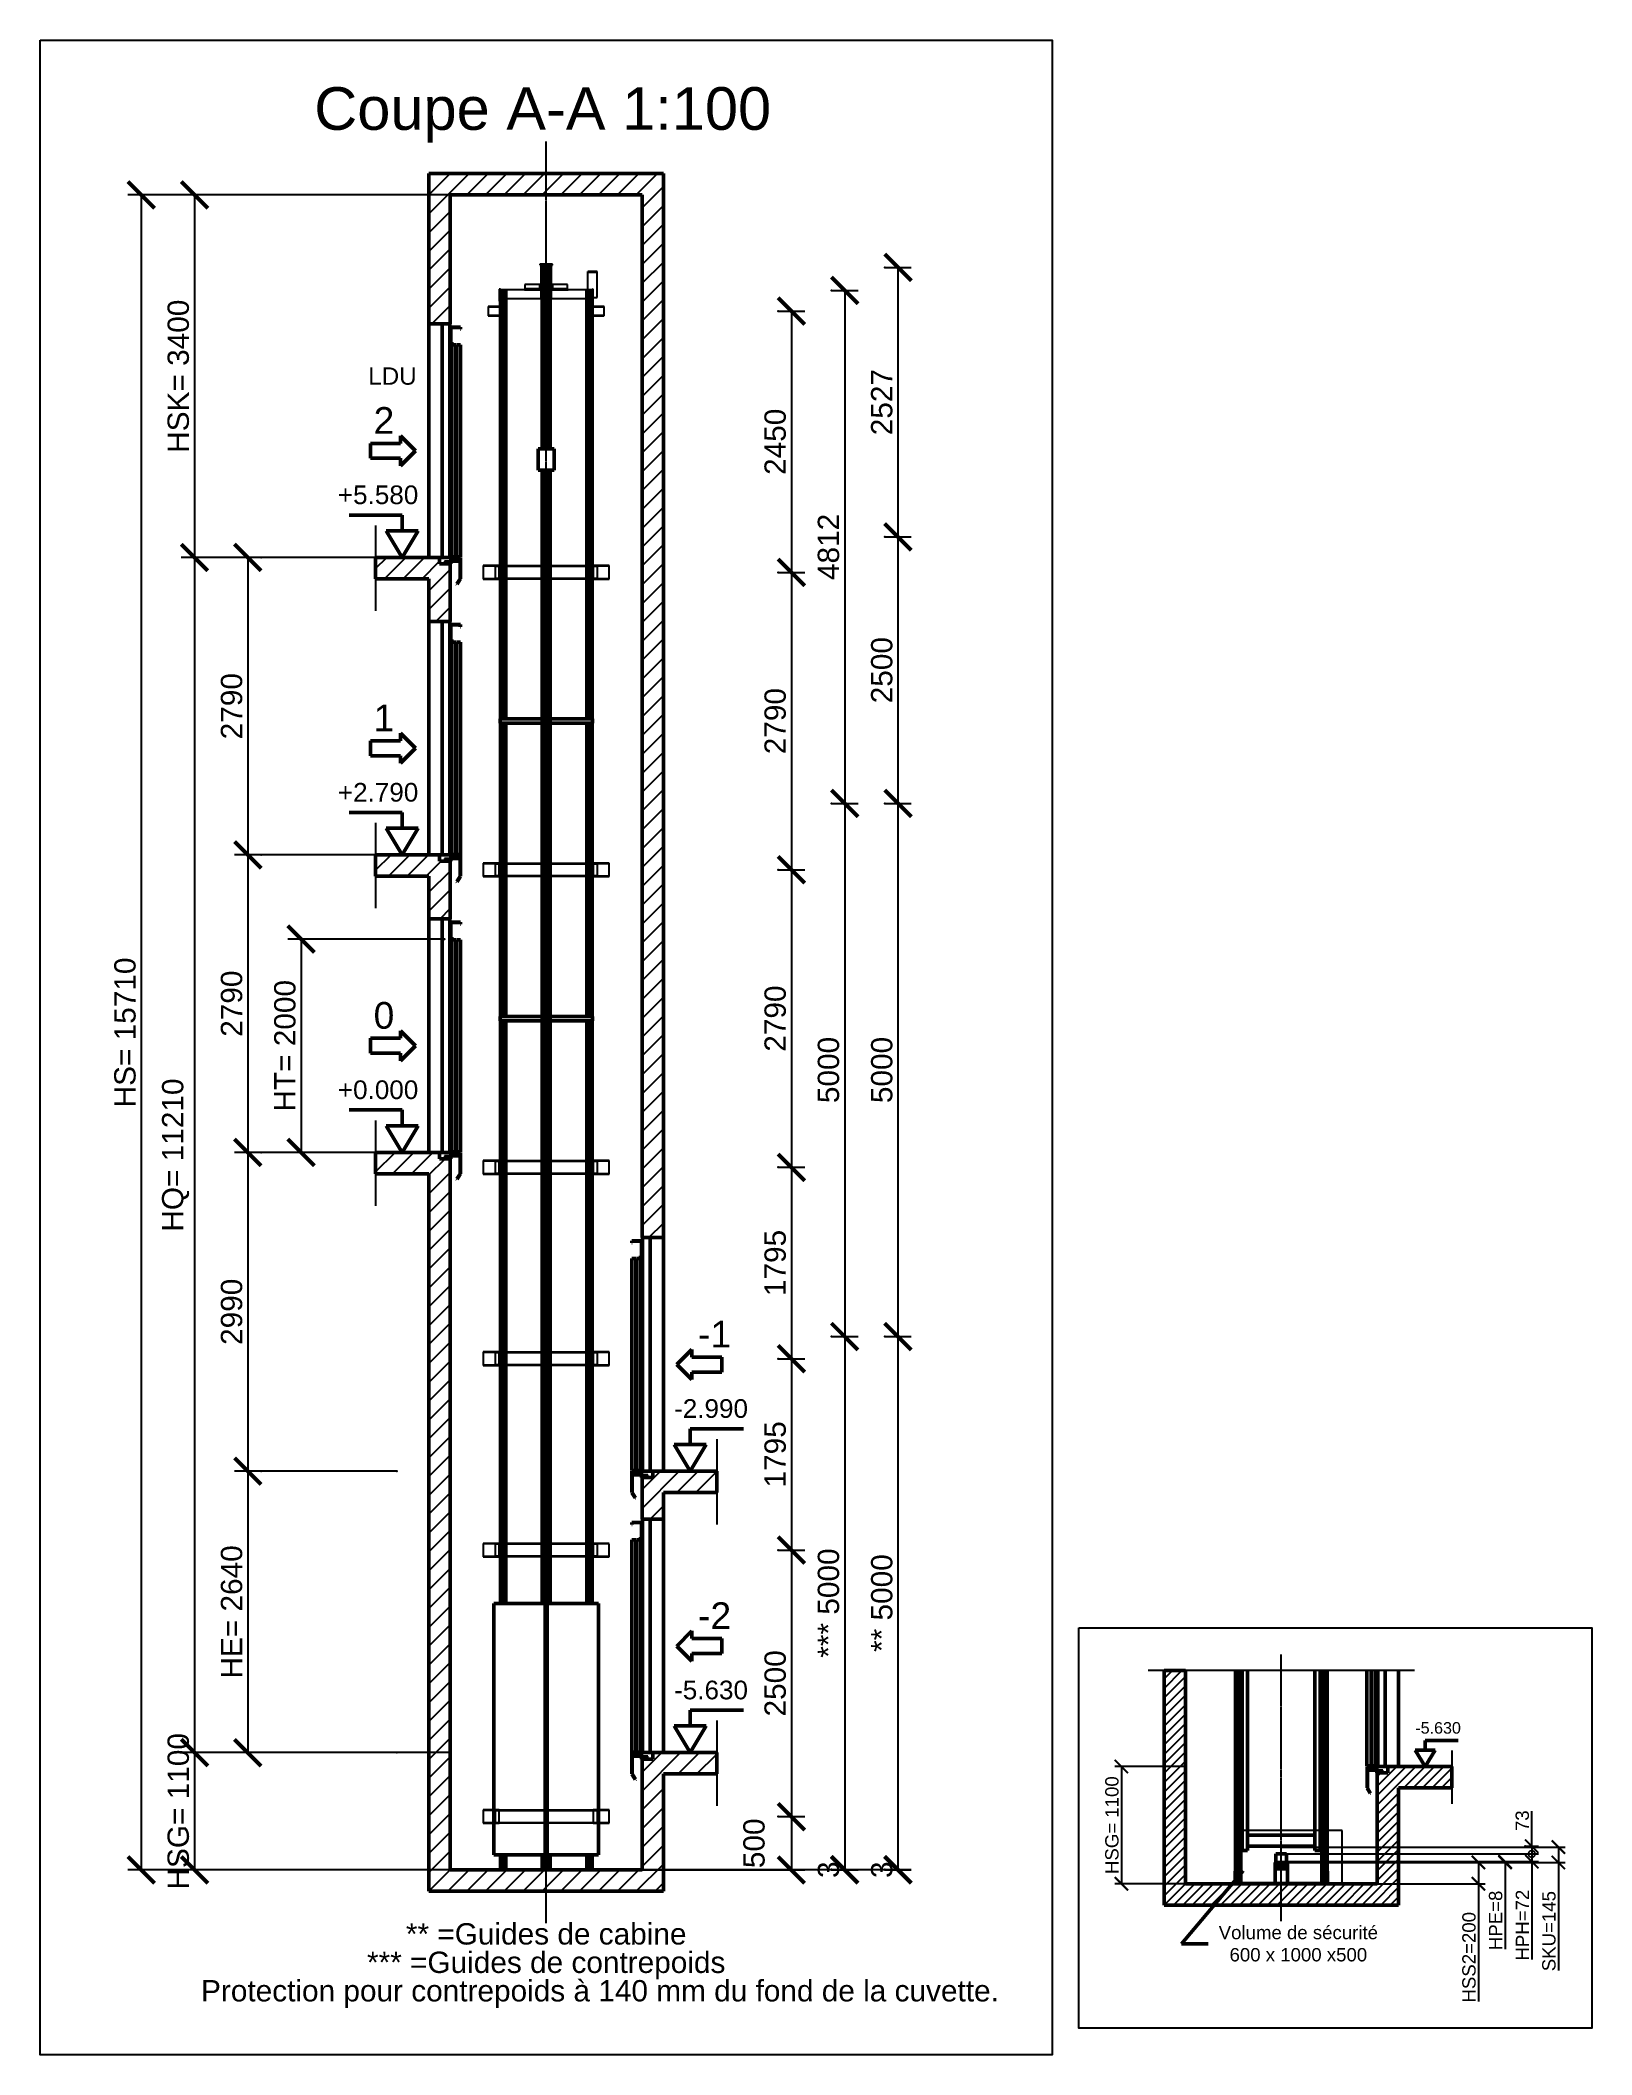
# Model space of a CAD drawing. Header units: millimetres. Extents: x -113 to 75846, y -14769 to 18394.
# Drawn here: x 44571 to 59127, y -500 to 18394 of the extents above; entities that cross this region are included whole.
import ezdxf
from ezdxf.enums import TextEntityAlignment as Align

# ---------------------------------------------------------------- set-up
doc = ezdxf.new("R2010")
doc.units = ezdxf.units.MM
doc.linetypes.add('AM_ISO02W050', pattern=[7.5, 6, -1.5])
doc.linetypes.add('AM_ISO08W050', pattern=[18, 12, -1.5, 3, -1.5])
for name, color, linetype, lineweight in [('AM_0', 7, 'Continuous', 50), ('AM_3', 6, 'AM_ISO02W050', 25), ('AM_5', 3, 'Continuous', 25), ('AM_6', 2, 'Continuous', 35), ('LDBuffer-AM_0', 7, 'Continuous', 50), ('LDBuffer-AM_6', 2, 'Continuous', 35), ('LDCar-AM_0', 7, 'Continuous', 50), ('LDCar-AM_3', 6, 'AM_ISO02W050', 25), ('LDCar-AM_4', 3, 'Continuous', 25), ('LDCar-AM_6', 2, 'Continuous', 35), ('LDCar-AM_7', 4, 'AM_ISO08W050', 25), ('LDGear-AM_3', 6, 'AM_ISO02W050', 25), ('LDGear-AM_6', 2, 'Continuous', 35), ('LDGuides-AM_0', 7, 'Continuous', 50), ('LDGuides-AM_6', 2, 'Continuous', 35), ('LDRailBrackets-AM_3', 6, 'AM_ISO02W050', 25), ('LDRailBrackets-AM_6', 2, 'Continuous', 35), ('LDRefugeSpace-AM_3', 6, 'AM_ISO02W050', 25), ('LDRefugeSpace-AM_6', 2, 'Continuous', 35), ('LDShaft-AM_0', 7, 'Continuous', 50), ('LDShaft-AM_4', 3, 'Continuous', 25), ('LDShaft-AM_5', 3, 'Continuous', 25), ('LDShaft-AM_6', 2, 'Continuous', 35), ('LDShaft-AM_7', 4, 'AM_ISO08W050', 25), ('LDShaft-AM_8', 1, 'Continuous', 25)]:
    doc.layers.add(name, color=color, linetype=linetype, lineweight=lineweight)
doc.layers.add('AM_VIEWS', color=1, linetype='Continuous', lineweight=25, plot=False)
doc.styles.add('LD', font='ARIALUNI.TTF')
doc.dimstyles.new('LIFT', dxfattribs={"dimtxt": 2.5, "dimasz": 2.5, "dimexe": 1.25, "dimexo": 0, "dimgap": 0.5, "dimtad": 1, "dimdec": 0, "dimzin": 1, "dimdsep": 46, "dimtxsty": 'LD', "dimblk": 'ARCHTICK', "dimcen": 0, "dimdle": 1, "dimclrd": 3, "dimclre": 3, "dimclrt": 4, "dimadec": 0, "dimazin": 0, "dimtp": 0.1, "dimtm": 0.1, "dimtfac": 0.71, "dimtdec": 0, "dimtix": 1, "dimtmove": 0, "dimatfit": 3, "dimfxl": 1, "dimtolj": 1, "dimarcsym": 0})

msp = doc.modelspace()

# ---------------------------------------------------------------- texts
at = {"layer": 'LDShaft-AM_0', "attachment_point": 5, "style": 'LD'}
for s, insert, char_height in [('\\fArial Unicode MS|b0|i0|u0;\\C256;Coupe A-A 1:100', (49284.7, 17693.8), 400), ('\\fArial Unicode MS|b0|i0|u0;\\C256;LDU', (47875, 15243.3), 162.5)]:
    msp.add_mtext(s, dxfattribs=dict(at, insert=insert, char_height=char_height))
at = {"layer": 'LDShaft-AM_0', "insert": (49317.5, 733.3), "char_height": 200, "attachment_point": 2, "line_spacing_factor": 0.8, "style": 'LD'}
msp.add_mtext('\\fArial Unicode MS|b0|i0|u0;\\C256;** =Guides de cabine\\P*** =Guides de contrepoids\\P             Protection pour contrepoids à 140 mm du fond de la cuvette.', dxfattribs=at)

# ---------------------------------------------------------------- blocks, each defined once
blk = doc.blocks.new('LD_20150423135319_000000A8')
at = {"layer": 'LDShaft-AM_0'}
for p, q in [((-20, 15910), (-200, 15910)), ((-200, 15910), (-200, 14500)), ((0, 15910), (-20, 15910)), ((1800, 15910), (0, 15910)), ((1820, 15910), (1800, 15910)), ((2000, 15910), (1820, 15910)), ((2000, 5930), (2000, 15910)), ((0, 15710), (1800, 15710)), ((0, 14500), (0, 15710)), ((1800, 15710), (1800, 5930)), ((-200, 14500), (-200, 12310)), ((-200, 14500), (-20, 14500)), ((-20, 14500), (0, 14500)), ((-700, 12309.9999), (-700, 12109.9999)), ((-200, 12309.9999), (-700, 12309.9999)), ((-100, 12309.9999), (-200, 12309.9999)), ((-100, 12250), (-100, 12309.9999)), ((-700, 12109.9999), (-200, 12109.9999)), ((-200, 12109.9999), (-200, 11710)), ((-20, 12250), (-100, 12250)), ((0, 12250), (-20, 12250)), ((0, 11710), (0, 12250)), ((-200, 11710), (-200, 9520)), ((-200, 11710), (-20, 11710)), ((-20, 11710), (0, 11710)), ((-700, 9519.9999), (-700, 9319.9999)), ((-200, 9519.9999), (-700, 9519.9999)), ((-100, 9519.9999), (-200, 9519.9999)), ((-100, 9460), (-100, 9519.9999)), ((-20, 9460), (-100, 9460)), ((0, 9460), (-20, 9460)), ((0, 8920), (0, 9460)), ((-700, 9319.9999), (-200, 9319.9999)), ((-200, 9319.9999), (-200, 8920)), ((-200, 8920), (-200, 6730)), ((-200, 8920), (-20, 8920)), ((-20, 8920), (0, 8920)), ((-700, 6729.9999), (-700, 6529.9999)), ((-200, 6729.9999), (-700, 6729.9999)), ((-100, 6729.9999), (-200, 6729.9999)), ((-100, 6670), (-100, 6729.9999)), ((-20, 6670), (-100, 6670)), ((0, 6670), (-20, 6670)), ((0, 0), (0, 6670)), ((-700, 6529.9999), (-200, 6529.9999)), ((-200, 6529.9999), (-200, -200)), ((1800, 5930), (1820, 5930)), ((1820, 5930), (2000, 5930)), ((2000, 3740), (2000, 5930)), ((1800, 3680), (1800, 3290)), ((1820, 3680), (1800, 3680)), ((1900, 3680), (1820, 3680)), ((1900, 3739.9999), (1900, 3680)), ((2000, 3739.9999), (1900, 3739.9999)), ((2500, 3739.9999), (2000, 3739.9999)), ((2500, 3539.9999), (2500, 3739.9999)), ((2000, 3539.9999), (2500, 3539.9999)), ((2000, 3290), (2000, 3539.9999)), ((1800, 3290), (1820, 3290)), ((1820, 3290), (2000, 3290)), ((2000, 1100), (2000, 3290)), ((1800, 1040), (1800, 0)), ((1820, 1040), (1800, 1040)), ((1900, 1040), (1820, 1040)), ((1900, 1099.9999), (1900, 1040)), ((2000, 1099.9999), (1900, 1099.9999)), ((2500, 1099.9999), (2000, 1099.9999)), ((2500, 899.9999), (2500, 1099.9999)), ((2000, 899.9999), (2500, 899.9999)), ((2000, 0), (2000, 899.9999)), ((1800, 0), (0, 0)), ((2000, -200), (2000, 0)), ((-200, -200), (-20, -200)), ((-20, -200), (0, -200)), ((0, -200), (2000, -200))]:
    blk.add_line(p, q, dxfattribs=at)
blk = doc.blocks.new('LD_20150423135319_000000A9')
at = {"layer": 'AM_0'}
for p, q in [((-37.5, 20), (-433, 20)), ((-433, 20), (-433, -20)), ((-37.5, 20), (-433, 20)), ((-433, 20), (-433, -20)), ((433, 20), (37.5, 20)), ((433, 20), (37.5, 20)), ((433, -20), (433, 20)), ((433, -20), (433, 20)), ((-433, -20), (-37.5, -20)), ((-433, -20), (-37.5, -20)), ((37.5, -20), (433, -20)), ((37.5, -20), (433, -20))]:
    blk.add_line(p, q, dxfattribs=at)
blk = doc.blocks.new('LD_20150423135319_000000AA')
at = {"layer": 'AM_0'}
for p, q in [((-37.5, 20), (-433, 20)), ((-433, 20), (-433, -20)), ((-37.5, 20), (-433, 20)), ((-433, 20), (-433, -20)), ((433, 20), (37.5, 20)), ((433, 20), (37.5, 20)), ((433, -20), (433, 20)), ((433, -20), (433, 20)), ((-433, -20), (-37.5, -20)), ((-433, -20), (-37.5, -20)), ((37.5, -20), (433, -20)), ((37.5, -20), (433, -20))]:
    blk.add_line(p, q, dxfattribs=at)
blk = doc.blocks.new('LD_20150423135319_000000AB')
at = {"layer": 'AM_3'}
for p, q in [((-544, 43), (-544, 40)), ((-430, 43), (-544, 43)), ((-544, 43), (-544, 40)), ((-430, 43), (-544, 43)), ((-433, 40), (-544, 40)), ((-544, 40), (-544, -40)), ((-544, 40), (-430, 40)), ((-433, 40), (-544, 40)), ((-544, 40), (-544, -40)), ((-544, 40), (-430, 40)), ((-433, -40), (-433, 40)), ((-430, 40), (-433, 40)), ((-433, 40), (-433, -40)), ((-433, -40), (-433, 40)), ((-430, 40), (-433, 40)), ((-433, 40), (-433, -40)), ((-430, 40), (-430, 43)), ((-430, 40), (-430, 43)), ((-430, -40), (-430, 40)), ((-430, -40), (-430, 40)), ((544, 43), (430, 43)), ((430, 43), (430, 40)), ((544, 43), (430, 43)), ((430, 43), (430, 40)), ((433, 40), (430, 40)), ((430, 40), (430, -40)), ((430, 40), (544, 40)), ((433, 40), (430, 40)), ((430, 40), (430, -40)), ((430, 40), (544, 40)), ((544, 40), (433, 40)), ((433, 40), (433, -40)), ((433, -40), (433, 40)), ((544, 40), (433, 40)), ((433, 40), (433, -40)), ((433, -40), (433, 40)), ((544, 40), (544, 43)), ((544, 40), (544, 43)), ((544, -40), (544, 40)), ((544, -40), (544, 40)), ((-544, -40), (-544, -43)), ((-430, -40), (-544, -40)), ((-544, -40), (-433, -40)), ((-544, -40), (-544, -43)), ((-430, -40), (-544, -40)), ((-544, -40), (-433, -40)), ((-544, -43), (-430, -43)), ((-544, -43), (-430, -43)), ((-433, -40), (-430, -40)), ((-433, -40), (-430, -40)), ((-430, -43), (-430, -40)), ((-430, -43), (-430, -40)), ((544, -40), (430, -40)), ((430, -40), (430, -43)), ((430, -40), (433, -40)), ((544, -40), (430, -40)), ((430, -40), (430, -43)), ((430, -40), (433, -40)), ((430, -43), (544, -43)), ((430, -43), (544, -43)), ((433, -40), (544, -40)), ((433, -40), (544, -40)), ((544, -43), (544, -40)), ((544, -43), (544, -40))]:
    blk.add_line(p, q, dxfattribs=at)
blk = doc.blocks.new('LD_20150423135319_000000AC')
at = {"layer": 'AM_0'}
for p, q in [((75, 100), (-75, 100)), ((-75, 100), (-75, -100)), ((75, 100), (-75, 100)), ((-75, 100), (-75, -100)), ((75, -100), (75, 100)), ((75, -100), (75, 100)), ((-75, -100), (75, -100)), ((-75, -100), (75, -100))]:
    blk.add_line(p, q, dxfattribs=at)
blk = doc.blocks.new('LD_20150423135319_000000AD')
at = {"layer": 'LDShaft-AM_7'}
blk.add_line((0, -12810), (0, 3900), dxfattribs=at)
blk = doc.blocks.new('LD_20150423135319_000000AE')
at = {"layer": 'LDGuides-AM_0'}
for p, q in [((-5, 2500), (-37.5, 2500)), ((-37.5, 2500), (-37.5, -3)), ((5, 2500), (-5, 2500)), ((-5, 2500), (-5, -2500)), ((-5, -2500), (-5, 2500)), ((5, -2500), (5, 2500)), ((37.5, 2500), (5, 2500)), ((5, 2500), (5, -2500)), ((37.5, -3), (37.5, 2500)), ((-37.5, -2363), (-37.5, -2500)), ((37.5, -2500), (37.5, -2363)), ((-37.5, -2500), (-5, -2500)), ((-5, -2500), (5, -2500)), ((5, -2500), (37.5, -2500))]:
    blk.add_line(p, q, dxfattribs=at)
blk = doc.blocks.new('_ArchTick')
at = {"color": 0, "linetype": 'ByBlock', "const_width": 0.15}
blk.add_lwpolyline([(-0.5, -0.5), (0.5, 0.5)], dxfattribs=at)
blk = doc.blocks.new('*D418')
at = {"layer": 'LDShaft-AM_5', "color": 3, "transparency": 16777216}
for p, q in [((52493, 6236), (52743, 6236)), ((52618, 6236), (52618, 1236)), ((49318, 1236), (52743, 1236))]:
    blk.add_line(p, q, dxfattribs=at)
for p in [(52494, 6236), (49319, 1236)]:
    blk.add_point(p, dxfattribs=at)
at = {"layer": 'LDShaft-AM_5', "color": 3, "transparency": 16777216, "xscale": 250, "yscale": 250, "zscale": 250}
for p, rotation in [((52618, 6236), 90), ((52618, 1236), 270)]:
    blk.add_blockref('_ArchTick', p, dxfattribs=dict(at, rotation=rotation))
at = {"layer": 'LDShaft-AM_5', "color": 4, "transparency": 16777216, "insert": (52568, 3736), "char_height": 200, "attachment_point": 8, "rotation": 90, "style": 'LD'}
blk.add_mtext('** 5000', dxfattribs=at)
blk = doc.blocks.new('LD_20150423135319_000000AF')
at = {"layer": 'LDGuides-AM_0'}
for p, q in [((-5, 2500), (-37.5, 2500)), ((-37.5, 2500), (-37.5, -2500)), ((5, 2500), (-5, 2500)), ((-5, 2500), (-5, -2500)), ((-5, -2500), (-5, 2500)), ((5, -2500), (5, 2500)), ((37.5, 2500), (5, 2500)), ((5, 2500), (5, -2500)), ((37.5, -2500), (37.5, 2500)), ((-37.5, -2500), (-5, -2500)), ((-5, -2500), (5, -2500)), ((5, -2500), (37.5, -2500))]:
    blk.add_line(p, q, dxfattribs=at)
blk = doc.blocks.new('*D420')
at = {"layer": 'LDShaft-AM_5', "color": 3, "transparency": 16777216}
for p, q in [((52493, 11236), (52743, 11236)), ((52618, 11236), (52618, 6236)), ((52493, 6236), (52743, 6236))]:
    blk.add_line(p, q, dxfattribs=at)
for p in [(52494, 11236), (52494, 6236)]:
    blk.add_point(p, dxfattribs=at)
at = {"layer": 'LDShaft-AM_5', "color": 3, "transparency": 16777216, "xscale": 250, "yscale": 250, "zscale": 250}
for p, rotation in [((52618, 11236), 90), ((52618, 6236), 270)]:
    blk.add_blockref('_ArchTick', p, dxfattribs=dict(at, rotation=rotation))
at = {"layer": 'LDShaft-AM_5', "color": 4, "transparency": 16777216, "insert": (52568, 8736), "char_height": 200, "attachment_point": 8, "rotation": 90, "style": 'LD'}
blk.add_mtext('5000', dxfattribs=at)
blk = doc.blocks.new('LD_20150423135319_000000B0')
at = {"layer": 'LDGuides-AM_0'}
for p, q in [((-5, 1250), (-37.5, 1250)), ((-37.5, 1250), (-37.5, -1250)), ((5, 1250), (-5, 1250)), ((-5, 1250), (-5, -1250)), ((-5, -1250), (-5, 1250)), ((5, -1250), (5, 1250)), ((37.5, 1250), (5, 1250)), ((5, 1250), (5, -1250)), ((37.5, -1250), (37.5, 1250)), ((-37.5, -1250), (-5, -1250)), ((-5, -1250), (5, -1250)), ((5, -1250), (37.5, -1250))]:
    blk.add_line(p, q, dxfattribs=at)
blk = doc.blocks.new('*D422')
at = {"layer": 'LDShaft-AM_5', "color": 3, "transparency": 16777216}
for p, q in [((52493, 13736), (52743, 13736)), ((52618, 13736), (52618, 11236)), ((52493, 11236), (52743, 11236))]:
    blk.add_line(p, q, dxfattribs=at)
for p in [(52494, 13736), (52494, 11236)]:
    blk.add_point(p, dxfattribs=at)
at = {"layer": 'LDShaft-AM_5', "color": 3, "transparency": 16777216, "xscale": 250, "yscale": 250, "zscale": 250}
for p, rotation in [((52618, 13736), 90), ((52618, 11236), 270)]:
    blk.add_blockref('_ArchTick', p, dxfattribs=dict(at, rotation=rotation))
at = {"layer": 'LDShaft-AM_5', "color": 4, "transparency": 16777216, "insert": (52568, 12486), "char_height": 200, "attachment_point": 8, "rotation": 90, "style": 'LD'}
blk.add_mtext('2500', dxfattribs=at)
blk = doc.blocks.new('LD_20150423135319_000000B1')
at = {"layer": 'LDGuides-AM_0'}
for p, q in [((-5, 1263.5), (-37.5, 1263.5)), ((-37.5, 1263.5), (-37.5, -436.5)), ((5, 1263.5), (-5, 1263.5)), ((-5, 1263.5), (-5, -436.5)), ((-5, -436.5), (-5, 1263.5)), ((5, -436.5), (5, 1263.5)), ((37.5, 1263.5), (5, 1263.5)), ((5, 1263.5), (5, -436.5)), ((37.5, -436.5), (37.5, 1263.5)), ((-37.5, -636.5), (-37.5, -1263.5)), ((-5, -636.5), (-5, -1263.5)), ((-5, -1263.5), (-5, -636.5)), ((5, -1263.5), (5, -636.5)), ((5, -636.5), (5, -1263.5)), ((37.5, -1263.5), (37.5, -636.5)), ((-37.5, -1263.5), (-5, -1263.5)), ((-5, -1263.5), (5, -1263.5)), ((5, -1263.5), (37.5, -1263.5))]:
    blk.add_line(p, q, dxfattribs=at)
blk = doc.blocks.new('*D424')
at = {"layer": 'LDShaft-AM_5', "color": 3, "transparency": 16777216}
for p, q in [((52493, 16263), (52743, 16263)), ((52618, 16263), (52618, 13736)), ((52493, 13736), (52743, 13736))]:
    blk.add_line(p, q, dxfattribs=at)
for p in [(52494, 16263), (52494, 13736)]:
    blk.add_point(p, dxfattribs=at)
at = {"layer": 'LDShaft-AM_5', "color": 3, "transparency": 16777216, "xscale": 250, "yscale": 250, "zscale": 250}
for p, rotation in [((52618, 16263), 90), ((52618, 13736), 270)]:
    blk.add_blockref('_ArchTick', p, dxfattribs=dict(at, rotation=rotation))
at = {"layer": 'LDShaft-AM_5', "color": 4, "transparency": 16777216, "insert": (52568, 15000), "char_height": 200, "attachment_point": 8, "rotation": 90, "style": 'LD'}
blk.add_mtext('2527', dxfattribs=at)
blk = doc.blocks.new('*D425')
at = {"layer": 'LDShaft-AM_5', "color": 3, "transparency": 16777216}
for p, q in [((52493, 1236), (52743, 1236)), ((52493, 1233), (52743, 1233)), ((52618, 1236), (52618, 1233))]:
    blk.add_line(p, q, dxfattribs=at)
for p in [(52494, 1236), (52494, 1233)]:
    blk.add_point(p, dxfattribs=at)
at = {"layer": 'LDShaft-AM_5', "color": 3, "transparency": 16777216, "xscale": 250, "yscale": 250, "zscale": 250, "rotation": 90}
blk.add_blockref('_ArchTick', (52618, 1233), dxfattribs=at)
at = {"layer": 'LDShaft-AM_5', "color": 4, "transparency": 16777216, "insert": (52568, 1235), "char_height": 200, "attachment_point": 8, "rotation": 90, "style": 'LD'}
blk.add_mtext('3', dxfattribs=at)
blk = doc.blocks.new('_NONE')
blk = doc.blocks.new('LD_20150423135319_000000B2')
at = {"layer": 'LDCar-AM_0'}
for p, q in [((-10, 2500), (-490, 2500)), ((-490, 2500), (-490, 140)), ((-10, 140), (-10, 2500)), ((490, 2500), (10, 2500)), ((10, 2500), (10, 140)), ((490, 140), (490, 2500)), ((-490, 140), (-10, 140)), ((10, 140), (490, 140))]:
    blk.add_line(p, q, dxfattribs=at)
blk = doc.blocks.new('LD_20150423135319_000000B3')
at = {"layer": 'LDGuides-AM_0'}
for p, q in [((0, 2500), (-25, 2500)), ((-25, 2500), (-25, -3)), ((0, -3), (0, 2500)), ((21.5, 2500), (0, 2500)), ((0, 2500), (0, -3)), ((25, 2500), (21.5, 2500)), ((21.5, 2500), (21.5, -3)), ((21.5, -3), (21.5, 2500)), ((25, -3), (25, 2500)), ((-25, -2363), (-25, -2500)), ((0, -2500), (0, -2363)), ((0, -2363), (0, -2500)), ((21.5, -2363), (21.5, -2500)), ((21.5, -2500), (21.5, -2363)), ((25, -2500), (25, -2363)), ((-25, -2500), (0, -2500)), ((0, -2500), (21.5, -2500)), ((21.5, -2500), (25, -2500))]:
    blk.add_line(p, q, dxfattribs=at)
blk = doc.blocks.new('LD_20150423135319_000000B4')
at = {"layer": 'LDGuides-AM_0'}
for p, q in [((0, 2500), (-25, 2500)), ((-25, 2500), (-25, 502)), ((0, 502), (0, 2500)), ((21.5, 2500), (0, 2500)), ((0, 2500), (0, 502)), ((25, 2500), (21.5, 2500)), ((21.5, 2500), (21.5, 502)), ((21.5, 502), (21.5, 2500)), ((25, 502), (25, 2500)), ((-25, 462), (-25, -2500)), ((0, -2500), (0, 462)), ((0, 462), (0, -2500)), ((21.5, 462), (21.5, -2500)), ((21.5, -2500), (21.5, 462)), ((25, -2500), (25, 462)), ((-25, -2500), (0, -2500)), ((0, -2500), (21.5, -2500)), ((21.5, -2500), (25, -2500))]:
    blk.add_line(p, q, dxfattribs=at)
blk = doc.blocks.new('LD_20150423135319_000000B5')
at = {"layer": 'LDGuides-AM_0'}
for p, q in [((0, 2406), (-25, 2406)), ((-25, 2406), (-25, -1614)), ((0, -1614), (0, 2406)), ((21.5, 2406), (0, 2406)), ((0, 2406), (0, -1614)), ((25, 2406), (21.5, 2406)), ((21.5, 2406), (21.5, -1614)), ((21.5, -1614), (21.5, 2406)), ((25, -1614), (25, 2406)), ((-25, -1654), (-25, -2406)), ((0, -2406), (0, -1654)), ((0, -1654), (0, -2406)), ((21.5, -1654), (21.5, -2406)), ((21.5, -2406), (21.5, -1654)), ((25, -2406), (25, -1654)), ((-25, -2406), (0, -2406)), ((0, -2406), (21.5, -2406)), ((21.5, -2406), (25, -2406))]:
    blk.add_line(p, q, dxfattribs=at)
blk = doc.blocks.new('LD_20150423135319_000000B6')
at = {"layer": 'LDGuides-AM_0'}
for p, q in [((-25, 2500), (-25, -3)), ((-21.5, 2500), (-25, 2500)), ((-21.5, -3), (-21.5, 2500)), ((-21.5, 2500), (-21.5, -3)), ((0, 2500), (-21.5, 2500)), ((0, 2500), (0, -3)), ((25, 2500), (0, 2500)), ((0, -3), (0, 2500)), ((25, -3), (25, 2500)), ((-25, -2363), (-25, -2500)), ((-21.5, -2500), (-21.5, -2363)), ((-21.5, -2363), (-21.5, -2500)), ((0, -2363), (0, -2500)), ((0, -2500), (0, -2363)), ((25, -2500), (25, -2363)), ((-25, -2500), (-21.5, -2500)), ((-21.5, -2500), (0, -2500)), ((0, -2500), (25, -2500))]:
    blk.add_line(p, q, dxfattribs=at)
blk = doc.blocks.new('*D431')
at = {"layer": 'LDShaft-AM_5', "color": 3, "transparency": 16777216}
for p, q in [((51993, 6236), (52243, 6236)), ((52118, 6236), (52118, 1236)), ((51993, 1236), (52243, 1236))]:
    blk.add_line(p, q, dxfattribs=at)
for p in [(51994, 6236), (51994, 1236)]:
    blk.add_point(p, dxfattribs=at)
at = {"layer": 'LDShaft-AM_5', "color": 3, "transparency": 16777216, "xscale": 250, "yscale": 250, "zscale": 250}
for p, rotation in [((52118, 6236), 90), ((52118, 1236), 270)]:
    blk.add_blockref('_ArchTick', p, dxfattribs=dict(at, rotation=rotation))
at = {"layer": 'LDShaft-AM_5', "color": 4, "transparency": 16777216, "insert": (52068, 3736), "char_height": 200, "attachment_point": 8, "rotation": 90, "style": 'LD'}
blk.add_mtext('*** 5000', dxfattribs=at)
blk = doc.blocks.new('LD_20150423135319_000000B7')
at = {"layer": 'LDGuides-AM_0'}
for p, q in [((-25, 2500), (-25, 502)), ((-21.5, 2500), (-25, 2500)), ((-21.5, 502), (-21.5, 2500)), ((-21.5, 2500), (-21.5, 502)), ((0, 2500), (-21.5, 2500)), ((0, 2500), (0, 502)), ((25, 2500), (0, 2500)), ((0, 502), (0, 2500)), ((25, 502), (25, 2500)), ((-25, 462), (-25, -2500)), ((-21.5, -2500), (-21.5, 462)), ((-21.5, 462), (-21.5, -2500)), ((0, 462), (0, -2500)), ((0, -2500), (0, 462)), ((25, -2500), (25, 462)), ((-25, -2500), (-21.5, -2500)), ((-21.5, -2500), (0, -2500)), ((0, -2500), (25, -2500))]:
    blk.add_line(p, q, dxfattribs=at)
blk = doc.blocks.new('*D433')
at = {"layer": 'LDShaft-AM_5', "color": 3, "transparency": 16777216}
for p, q in [((51993, 11236), (52243, 11236)), ((52118, 11236), (52118, 6236)), ((51993, 6236), (52243, 6236))]:
    blk.add_line(p, q, dxfattribs=at)
for p in [(51994, 11236), (51994, 6236)]:
    blk.add_point(p, dxfattribs=at)
at = {"layer": 'LDShaft-AM_5', "color": 3, "transparency": 16777216, "xscale": 250, "yscale": 250, "zscale": 250}
for p, rotation in [((52118, 11236), 90), ((52118, 6236), 270)]:
    blk.add_blockref('_ArchTick', p, dxfattribs=dict(at, rotation=rotation))
at = {"layer": 'LDShaft-AM_5', "color": 4, "transparency": 16777216, "insert": (52068, 8736), "char_height": 200, "attachment_point": 8, "rotation": 90, "style": 'LD'}
blk.add_mtext('5000', dxfattribs=at)
blk = doc.blocks.new('LD_20150423135319_000000B8')
at = {"layer": 'LDGuides-AM_0'}
for p, q in [((-25, 2406), (-25, -1614)), ((-21.5, 2406), (-25, 2406)), ((-21.5, -1614), (-21.5, 2406)), ((-21.5, 2406), (-21.5, -1614)), ((0, 2406), (-21.5, 2406)), ((0, 2406), (0, -1614)), ((25, 2406), (0, 2406)), ((0, -1614), (0, 2406)), ((25, -1614), (25, 2406)), ((-25, -1654), (-25, -2406)), ((-21.5, -2406), (-21.5, -1654)), ((-21.5, -1654), (-21.5, -2406)), ((0, -1654), (0, -2406)), ((0, -2406), (0, -1654)), ((25, -2406), (25, -1654)), ((-25, -2406), (-21.5, -2406)), ((-21.5, -2406), (0, -2406)), ((0, -2406), (25, -2406))]:
    blk.add_line(p, q, dxfattribs=at)
blk = doc.blocks.new('*D435')
at = {"layer": 'LDShaft-AM_5', "color": 3, "transparency": 16777216}
for p, q in [((51993, 16048), (52243, 16048)), ((52118, 16048), (52118, 11236)), ((51993, 11236), (52243, 11236))]:
    blk.add_line(p, q, dxfattribs=at)
for p in [(51994, 16048), (51994, 11236)]:
    blk.add_point(p, dxfattribs=at)
at = {"layer": 'LDShaft-AM_5', "color": 3, "transparency": 16777216, "xscale": 250, "yscale": 250, "zscale": 250}
for p, rotation in [((52118, 16048), 90), ((52118, 11236), 270)]:
    blk.add_blockref('_ArchTick', p, dxfattribs=dict(at, rotation=rotation))
at = {"layer": 'LDShaft-AM_5', "color": 4, "transparency": 16777216, "insert": (52068, 13642), "char_height": 200, "attachment_point": 8, "rotation": 90, "style": 'LD'}
blk.add_mtext('4812', dxfattribs=at)
blk = doc.blocks.new('*D436')
at = {"layer": 'LDShaft-AM_5', "color": 3, "transparency": 16777216}
for p, q in [((51993, 1236), (52243, 1236)), ((51993, 1233), (52243, 1233)), ((52118, 1236), (52118, 1233))]:
    blk.add_line(p, q, dxfattribs=at)
for p in [(51994, 1236), (51994, 1233)]:
    blk.add_point(p, dxfattribs=at)
at = {"layer": 'LDShaft-AM_5', "color": 3, "transparency": 16777216, "xscale": 250, "yscale": 250, "zscale": 250, "rotation": 90}
blk.add_blockref('_ArchTick', (52118, 1233), dxfattribs=at)
at = {"layer": 'LDShaft-AM_5', "color": 4, "transparency": 16777216, "insert": (52068, 1235), "char_height": 200, "attachment_point": 8, "rotation": 90, "style": 'LD'}
blk.add_mtext('3', dxfattribs=at)
blk = doc.blocks.new('LD_20150423135319_000000B9')
at = {"layer": 'LDRailBrackets-AM_3'}
for p, q in [((-580, 63), (-590, 63)), ((-590, 63), (-590, 60)), ((-440, 60), (-590, 60)), ((-590, 60), (-590, -60)), ((-590, 60), (-580, 60)), ((-525, 63), (-580, 63)), ((-580, 63), (-580, 60)), ((-580, 60), (-580, 63)), ((-580, 60), (-525, 60)), ((-525, 60), (-525, 63)), ((-490, 63), (-525, 63)), ((-525, 63), (-525, 60)), ((-525, 60), (-490, 60)), ((-490, 60), (-490, 63)), ((-460, 63), (-490, 63)), ((-490, 63), (-490, 60)), ((-490, 60), (-460, 60)), ((480, 60), (-480, 60)), ((-480, 60), (-480, 57)), ((480, 57), (-480, 57)), ((-480, 57), (-480, -57)), ((-480, 57), (480, 57)), ((-440, 63), (-460, 63)), ((-460, 63), (-460, 60)), ((-460, 60), (-460, 63)), ((-460, 60), (-440, 60)), ((-440, 60), (-440, 63)), ((-440, -60), (-440, 60)), ((440, 63), (440, 60)), ((460, 63), (440, 63)), ((590, 60), (440, 60)), ((440, 60), (440, -60)), ((440, 60), (460, 60)), ((460, 60), (460, 63)), ((460, 63), (460, 60)), ((490, 63), (460, 63)), ((460, 60), (490, 60)), ((480, 57), (480, 60)), ((480, -57), (480, 57)), ((490, 63), (490, 60)), ((525, 63), (490, 63)), ((490, 60), (490, 63)), ((490, 60), (525, 60)), ((525, 63), (525, 60)), ((580, 63), (525, 63)), ((525, 60), (525, 63)), ((525, 60), (580, 60)), ((580, 60), (580, 63)), ((580, 63), (580, 60)), ((590, 63), (580, 63)), ((580, 60), (590, 60)), ((590, 60), (590, 63)), ((590, -60), (590, 60)), ((-590, -60), (-440, -60)), ((-580, -60), (-590, -60)), ((-590, -60), (-590, -63)), ((-590, -63), (-580, -63)), ((-525, -60), (-580, -60)), ((-580, -60), (-580, -63)), ((-580, -63), (-580, -60)), ((-580, -63), (-525, -63)), ((-525, -63), (-525, -60)), ((-490, -60), (-525, -60)), ((-525, -60), (-525, -63)), ((-525, -63), (-490, -63)), ((-490, -63), (-490, -60)), ((-460, -60), (-490, -60)), ((-490, -60), (-490, -63)), ((-490, -63), (-460, -63)), ((-480, -57), (480, -57)), ((480, -57), (-480, -57)), ((-480, -57), (-480, -60)), ((-480, -60), (480, -60)), ((-440, -60), (-460, -60)), ((-460, -60), (-460, -63)), ((-460, -63), (-460, -60)), ((-460, -63), (-440, -63)), ((-440, -63), (-440, -60)), ((440, -60), (590, -60)), ((440, -60), (440, -63)), ((460, -60), (440, -60)), ((440, -63), (460, -63)), ((460, -63), (460, -60)), ((460, -60), (460, -63)), ((490, -60), (460, -60)), ((460, -63), (490, -63)), ((480, -60), (480, -57)), ((490, -60), (490, -63)), ((525, -60), (490, -60)), ((490, -63), (490, -60)), ((490, -63), (525, -63)), ((525, -60), (525, -63)), ((580, -60), (525, -60)), ((525, -63), (525, -60)), ((525, -63), (580, -63)), ((580, -63), (580, -60)), ((580, -60), (580, -63)), ((590, -60), (580, -60)), ((580, -63), (590, -63)), ((590, -63), (590, -60))]:
    blk.add_line(p, q, dxfattribs=at)
blk = doc.blocks.new('*D438')
at = {"layer": 'LDShaft-AM_5', "color": 3, "transparency": 16777216}
for p, q in [((51493, 1733), (51743, 1733)), ((51618, 1733), (51618, 1233)), ((49318, 1233), (51743, 1233))]:
    blk.add_line(p, q, dxfattribs=at)
for p in [(51494, 1733), (49319, 1233)]:
    blk.add_point(p, dxfattribs=at)
at = {"layer": 'LDShaft-AM_5', "color": 3, "transparency": 16777216, "xscale": 250, "yscale": 250, "zscale": 250, "rotation": 90}
blk.add_blockref('_ArchTick', (51618, 1233), dxfattribs=at)
at = {"layer": 'LDShaft-AM_5', "color": 4, "transparency": 16777216, "insert": (51268, 1483), "char_height": 200, "attachment_point": 5, "rotation": 90, "style": 'LD'}
blk.add_mtext('500', dxfattribs=at)
blk = doc.blocks.new('LD_20150423135319_000000BA')
at = {"layer": 'LDRailBrackets-AM_3'}
for p, q in [((-580, 63), (-590, 63)), ((-590, 63), (-590, 60)), ((-440, 60), (-590, 60)), ((-590, 60), (-590, -60)), ((-590, 60), (-580, 60)), ((-525, 63), (-580, 63)), ((-580, 63), (-580, 60)), ((-580, 60), (-580, 63)), ((-580, 60), (-525, 60)), ((-525, 60), (-525, 63)), ((-490, 63), (-525, 63)), ((-525, 63), (-525, 60)), ((-525, 60), (-490, 60)), ((-490, 60), (-490, 63)), ((-460, 63), (-490, 63)), ((-490, 63), (-490, 60)), ((-490, 60), (-460, 60)), ((480, 60), (-480, 60)), ((-480, 60), (-480, 57)), ((480, 57), (-480, 57)), ((-480, 57), (-480, -57)), ((-480, 57), (480, 57)), ((-440, 63), (-460, 63)), ((-460, 63), (-460, 60)), ((-460, 60), (-460, 63)), ((-460, 60), (-440, 60)), ((-440, 60), (-440, 63)), ((-440, -60), (-440, 60)), ((440, 63), (440, 60)), ((460, 63), (440, 63)), ((590, 60), (440, 60)), ((440, 60), (440, -60)), ((440, 60), (460, 60)), ((460, 60), (460, 63)), ((460, 63), (460, 60)), ((490, 63), (460, 63)), ((460, 60), (490, 60)), ((480, 57), (480, 60)), ((480, -57), (480, 57)), ((490, 63), (490, 60)), ((525, 63), (490, 63)), ((490, 60), (490, 63)), ((490, 60), (525, 60)), ((525, 63), (525, 60)), ((580, 63), (525, 63)), ((525, 60), (525, 63)), ((525, 60), (580, 60)), ((580, 60), (580, 63)), ((580, 63), (580, 60)), ((590, 63), (580, 63)), ((580, 60), (590, 60)), ((590, 60), (590, 63)), ((590, -60), (590, 60)), ((-590, -60), (-440, -60)), ((-580, -60), (-590, -60)), ((-590, -60), (-590, -63)), ((-590, -63), (-580, -63)), ((-525, -60), (-580, -60)), ((-580, -60), (-580, -63)), ((-580, -63), (-580, -60)), ((-580, -63), (-525, -63)), ((-525, -63), (-525, -60)), ((-490, -60), (-525, -60)), ((-525, -60), (-525, -63)), ((-525, -63), (-490, -63)), ((-490, -63), (-490, -60)), ((-460, -60), (-490, -60)), ((-490, -60), (-490, -63)), ((-490, -63), (-460, -63)), ((-480, -57), (480, -57)), ((480, -57), (-480, -57)), ((-480, -57), (-480, -60)), ((-480, -60), (480, -60)), ((-440, -60), (-460, -60)), ((-460, -60), (-460, -63)), ((-460, -63), (-460, -60)), ((-460, -63), (-440, -63)), ((-440, -63), (-440, -60)), ((440, -60), (590, -60)), ((440, -60), (440, -63)), ((460, -60), (440, -60)), ((440, -63), (460, -63)), ((460, -63), (460, -60)), ((460, -60), (460, -63)), ((490, -60), (460, -60)), ((460, -63), (490, -63)), ((480, -60), (480, -57)), ((490, -60), (490, -63)), ((525, -60), (490, -60)), ((490, -63), (490, -60)), ((490, -63), (525, -63)), ((525, -60), (525, -63)), ((580, -60), (525, -60)), ((525, -63), (525, -60)), ((525, -63), (580, -63)), ((580, -63), (580, -60)), ((580, -60), (580, -63)), ((590, -60), (580, -60)), ((580, -63), (590, -63)), ((590, -63), (590, -60))]:
    blk.add_line(p, q, dxfattribs=at)
blk = doc.blocks.new('*D440')
at = {"layer": 'LDShaft-AM_5', "color": 3, "transparency": 16777216}
for p, q in [((51493, 4233), (51743, 4233)), ((51618, 4233), (51618, 1733)), ((51493, 1733), (51743, 1733))]:
    blk.add_line(p, q, dxfattribs=at)
for p in [(51494, 4233), (51494, 1733)]:
    blk.add_point(p, dxfattribs=at)
at = {"layer": 'LDShaft-AM_5', "color": 3, "transparency": 16777216, "xscale": 250, "yscale": 250, "zscale": 250}
for p, rotation in [((51618, 4233), 90), ((51618, 1733), 270)]:
    blk.add_blockref('_ArchTick', p, dxfattribs=dict(at, rotation=rotation))
at = {"layer": 'LDShaft-AM_5', "color": 4, "transparency": 16777216, "insert": (51568, 2983), "char_height": 200, "attachment_point": 8, "rotation": 90, "style": 'LD'}
blk.add_mtext('2500', dxfattribs=at)
blk = doc.blocks.new('LD_20150423135319_000000BB')
at = {"layer": 'LDRailBrackets-AM_3'}
for p, q in [((-580, 63), (-590, 63)), ((-590, 63), (-590, 60)), ((-440, 60), (-590, 60)), ((-590, 60), (-590, -60)), ((-590, 60), (-580, 60)), ((-525, 63), (-580, 63)), ((-580, 63), (-580, 60)), ((-580, 60), (-580, 63)), ((-580, 60), (-525, 60)), ((-525, 60), (-525, 63)), ((-490, 63), (-525, 63)), ((-525, 63), (-525, 60)), ((-525, 60), (-490, 60)), ((-490, 60), (-490, 63)), ((-460, 63), (-490, 63)), ((-490, 63), (-490, 60)), ((-490, 60), (-460, 60)), ((480, 60), (-480, 60)), ((-480, 60), (-480, 57)), ((480, 57), (-480, 57)), ((-480, 57), (-480, -57)), ((-480, 57), (480, 57)), ((-440, 63), (-460, 63)), ((-460, 63), (-460, 60)), ((-460, 60), (-460, 63)), ((-460, 60), (-440, 60)), ((-440, 60), (-440, 63)), ((-440, -60), (-440, 60)), ((440, 63), (440, 60)), ((460, 63), (440, 63)), ((590, 60), (440, 60)), ((440, 60), (440, -60)), ((440, 60), (460, 60)), ((460, 60), (460, 63)), ((460, 63), (460, 60)), ((490, 63), (460, 63)), ((460, 60), (490, 60)), ((480, 57), (480, 60)), ((480, -57), (480, 57)), ((490, 63), (490, 60)), ((525, 63), (490, 63)), ((490, 60), (490, 63)), ((490, 60), (525, 60)), ((525, 63), (525, 60)), ((580, 63), (525, 63)), ((525, 60), (525, 63)), ((525, 60), (580, 60)), ((580, 60), (580, 63)), ((580, 63), (580, 60)), ((590, 63), (580, 63)), ((580, 60), (590, 60)), ((590, 60), (590, 63)), ((590, -60), (590, 60)), ((-590, -60), (-440, -60)), ((-580, -60), (-590, -60)), ((-590, -60), (-590, -63)), ((-590, -63), (-580, -63)), ((-525, -60), (-580, -60)), ((-580, -60), (-580, -63)), ((-580, -63), (-580, -60)), ((-580, -63), (-525, -63)), ((-525, -63), (-525, -60)), ((-490, -60), (-525, -60)), ((-525, -60), (-525, -63)), ((-525, -63), (-490, -63)), ((-490, -63), (-490, -60)), ((-460, -60), (-490, -60)), ((-490, -60), (-490, -63)), ((-490, -63), (-460, -63)), ((-480, -57), (480, -57)), ((480, -57), (-480, -57)), ((-480, -57), (-480, -60)), ((-480, -60), (480, -60)), ((-440, -60), (-460, -60)), ((-460, -60), (-460, -63)), ((-460, -63), (-460, -60)), ((-460, -63), (-440, -63)), ((-440, -63), (-440, -60)), ((440, -60), (590, -60)), ((440, -60), (440, -63)), ((460, -60), (440, -60)), ((440, -63), (460, -63)), ((460, -63), (460, -60)), ((460, -60), (460, -63)), ((490, -60), (460, -60)), ((460, -63), (490, -63)), ((480, -60), (480, -57)), ((490, -60), (490, -63)), ((525, -60), (490, -60)), ((490, -63), (490, -60)), ((490, -63), (525, -63)), ((525, -60), (525, -63)), ((580, -60), (525, -60)), ((525, -63), (525, -60)), ((525, -63), (580, -63)), ((580, -63), (580, -60)), ((580, -60), (580, -63)), ((590, -60), (580, -60)), ((580, -63), (590, -63)), ((590, -63), (590, -60))]:
    blk.add_line(p, q, dxfattribs=at)
blk = doc.blocks.new('*D442')
at = {"layer": 'LDShaft-AM_5', "color": 3, "transparency": 16777216}
for p, q in [((51493, 6028), (51743, 6028)), ((51618, 6028), (51618, 4233)), ((51493, 4233), (51743, 4233))]:
    blk.add_line(p, q, dxfattribs=at)
for p in [(51494, 6028), (51494, 4233)]:
    blk.add_point(p, dxfattribs=at)
at = {"layer": 'LDShaft-AM_5', "color": 3, "transparency": 16777216, "xscale": 250, "yscale": 250, "zscale": 250}
for p, rotation in [((51618, 6028), 90), ((51618, 4233), 270)]:
    blk.add_blockref('_ArchTick', p, dxfattribs=dict(at, rotation=rotation))
at = {"layer": 'LDShaft-AM_5', "color": 4, "transparency": 16777216, "insert": (51568, 5131), "char_height": 200, "attachment_point": 8, "rotation": 90, "style": 'LD'}
blk.add_mtext('1795', dxfattribs=at)
blk = doc.blocks.new('LD_20150423135319_000000BC')
at = {"layer": 'LDRailBrackets-AM_3'}
for p, q in [((-580, 63), (-590, 63)), ((-590, 63), (-590, 60)), ((-440, 60), (-590, 60)), ((-590, 60), (-590, -60)), ((-590, 60), (-580, 60)), ((-525, 63), (-580, 63)), ((-580, 63), (-580, 60)), ((-580, 60), (-580, 63)), ((-580, 60), (-525, 60)), ((-525, 60), (-525, 63)), ((-490, 63), (-525, 63)), ((-525, 63), (-525, 60)), ((-525, 60), (-490, 60)), ((-490, 60), (-490, 63)), ((-460, 63), (-490, 63)), ((-490, 63), (-490, 60)), ((-490, 60), (-460, 60)), ((480, 60), (-480, 60)), ((-480, 60), (-480, 57)), ((480, 57), (-480, 57)), ((-480, 57), (-480, -57)), ((-480, 57), (480, 57)), ((-440, 63), (-460, 63)), ((-460, 63), (-460, 60)), ((-460, 60), (-460, 63)), ((-460, 60), (-440, 60)), ((-440, 60), (-440, 63)), ((-440, -60), (-440, 60)), ((440, 63), (440, 60)), ((460, 63), (440, 63)), ((590, 60), (440, 60)), ((440, 60), (440, -60)), ((440, 60), (460, 60)), ((460, 60), (460, 63)), ((460, 63), (460, 60)), ((490, 63), (460, 63)), ((460, 60), (490, 60)), ((480, 57), (480, 60)), ((480, -57), (480, 57)), ((490, 63), (490, 60)), ((525, 63), (490, 63)), ((490, 60), (490, 63)), ((490, 60), (525, 60)), ((525, 63), (525, 60)), ((580, 63), (525, 63)), ((525, 60), (525, 63)), ((525, 60), (580, 60)), ((580, 60), (580, 63)), ((580, 63), (580, 60)), ((590, 63), (580, 63)), ((580, 60), (590, 60)), ((590, 60), (590, 63)), ((590, -60), (590, 60)), ((-590, -60), (-440, -60)), ((-580, -60), (-590, -60)), ((-590, -60), (-590, -63)), ((-590, -63), (-580, -63)), ((-525, -60), (-580, -60)), ((-580, -60), (-580, -63)), ((-580, -63), (-580, -60)), ((-580, -63), (-525, -63)), ((-525, -63), (-525, -60)), ((-490, -60), (-525, -60)), ((-525, -60), (-525, -63)), ((-525, -63), (-490, -63)), ((-490, -63), (-490, -60)), ((-460, -60), (-490, -60)), ((-490, -60), (-490, -63)), ((-490, -63), (-460, -63)), ((-480, -57), (480, -57)), ((480, -57), (-480, -57)), ((-480, -57), (-480, -60)), ((-480, -60), (480, -60)), ((-440, -60), (-460, -60)), ((-460, -60), (-460, -63)), ((-460, -63), (-460, -60)), ((-460, -63), (-440, -63)), ((-440, -63), (-440, -60)), ((440, -60), (590, -60)), ((440, -60), (440, -63)), ((460, -60), (440, -60)), ((440, -63), (460, -63)), ((460, -63), (460, -60)), ((460, -60), (460, -63)), ((490, -60), (460, -60)), ((460, -63), (490, -63)), ((480, -60), (480, -57)), ((490, -60), (490, -63)), ((525, -60), (490, -60)), ((490, -63), (490, -60)), ((490, -63), (525, -63)), ((525, -60), (525, -63)), ((580, -60), (525, -60)), ((525, -63), (525, -60)), ((525, -63), (580, -63)), ((580, -63), (580, -60)), ((580, -60), (580, -63)), ((590, -60), (580, -60)), ((580, -63), (590, -63)), ((590, -63), (590, -60))]:
    blk.add_line(p, q, dxfattribs=at)
blk = doc.blocks.new('*D444')
at = {"layer": 'LDShaft-AM_5', "color": 3, "transparency": 16777216}
for p, q in [((51493, 7823), (51743, 7823)), ((51618, 7823), (51618, 6028)), ((51493, 6028), (51743, 6028))]:
    blk.add_line(p, q, dxfattribs=at)
for p in [(51494, 7823), (51494, 6028)]:
    blk.add_point(p, dxfattribs=at)
at = {"layer": 'LDShaft-AM_5', "color": 3, "transparency": 16777216, "xscale": 250, "yscale": 250, "zscale": 250}
for p, rotation in [((51618, 7823), 90), ((51618, 6028), 270)]:
    blk.add_blockref('_ArchTick', p, dxfattribs=dict(at, rotation=rotation))
at = {"layer": 'LDShaft-AM_5', "color": 4, "transparency": 16777216, "insert": (51568, 6926), "char_height": 200, "attachment_point": 8, "rotation": 90, "style": 'LD'}
blk.add_mtext('1795', dxfattribs=at)
blk = doc.blocks.new('LD_20150423135319_000000BD')
at = {"layer": 'LDRailBrackets-AM_3'}
for p, q in [((-580, 63), (-590, 63)), ((-590, 63), (-590, 60)), ((-440, 60), (-590, 60)), ((-590, 60), (-590, -60)), ((-590, 60), (-580, 60)), ((-525, 63), (-580, 63)), ((-580, 63), (-580, 60)), ((-580, 60), (-580, 63)), ((-580, 60), (-525, 60)), ((-525, 60), (-525, 63)), ((-490, 63), (-525, 63)), ((-525, 63), (-525, 60)), ((-525, 60), (-490, 60)), ((-490, 60), (-490, 63)), ((-460, 63), (-490, 63)), ((-490, 63), (-490, 60)), ((-490, 60), (-460, 60)), ((480, 60), (-480, 60)), ((-480, 60), (-480, 57)), ((480, 57), (-480, 57)), ((-480, 57), (-480, -57)), ((-480, 57), (480, 57)), ((-440, 63), (-460, 63)), ((-460, 63), (-460, 60)), ((-460, 60), (-460, 63)), ((-460, 60), (-440, 60)), ((-440, 60), (-440, 63)), ((-440, -60), (-440, 60)), ((440, 63), (440, 60)), ((460, 63), (440, 63)), ((590, 60), (440, 60)), ((440, 60), (440, -60)), ((440, 60), (460, 60)), ((460, 60), (460, 63)), ((460, 63), (460, 60)), ((490, 63), (460, 63)), ((460, 60), (490, 60)), ((480, 57), (480, 60)), ((480, -57), (480, 57)), ((490, 63), (490, 60)), ((525, 63), (490, 63)), ((490, 60), (490, 63)), ((490, 60), (525, 60)), ((525, 63), (525, 60)), ((580, 63), (525, 63)), ((525, 60), (525, 63)), ((525, 60), (580, 60)), ((580, 60), (580, 63)), ((580, 63), (580, 60)), ((590, 63), (580, 63)), ((580, 60), (590, 60)), ((590, 60), (590, 63)), ((590, -60), (590, 60)), ((-590, -60), (-440, -60)), ((-580, -60), (-590, -60)), ((-590, -60), (-590, -63)), ((-590, -63), (-580, -63)), ((-525, -60), (-580, -60)), ((-580, -60), (-580, -63)), ((-580, -63), (-580, -60)), ((-580, -63), (-525, -63)), ((-525, -63), (-525, -60)), ((-490, -60), (-525, -60)), ((-525, -60), (-525, -63)), ((-525, -63), (-490, -63)), ((-490, -63), (-490, -60)), ((-460, -60), (-490, -60)), ((-490, -60), (-490, -63)), ((-490, -63), (-460, -63)), ((-480, -57), (480, -57)), ((480, -57), (-480, -57)), ((-480, -57), (-480, -60)), ((-480, -60), (480, -60)), ((-440, -60), (-460, -60)), ((-460, -60), (-460, -63)), ((-460, -63), (-460, -60)), ((-460, -63), (-440, -63)), ((-440, -63), (-440, -60)), ((440, -60), (590, -60)), ((440, -60), (440, -63)), ((460, -60), (440, -60)), ((440, -63), (460, -63)), ((460, -63), (460, -60)), ((460, -60), (460, -63)), ((490, -60), (460, -60)), ((460, -63), (490, -63)), ((480, -60), (480, -57)), ((490, -60), (490, -63)), ((525, -60), (490, -60)), ((490, -63), (490, -60)), ((490, -63), (525, -63)), ((525, -60), (525, -63)), ((580, -60), (525, -60)), ((525, -63), (525, -60)), ((525, -63), (580, -63)), ((580, -63), (580, -60)), ((580, -60), (580, -63)), ((590, -60), (580, -60)), ((580, -63), (590, -63)), ((590, -63), (590, -60))]:
    blk.add_line(p, q, dxfattribs=at)
blk = doc.blocks.new('*D446')
at = {"layer": 'LDShaft-AM_5', "color": 3, "transparency": 16777216}
for p, q in [((51493, 10613), (51743, 10613)), ((51618, 10613), (51618, 7823)), ((51493, 7823), (51743, 7823))]:
    blk.add_line(p, q, dxfattribs=at)
for p in [(51494, 10613), (51494, 7823)]:
    blk.add_point(p, dxfattribs=at)
at = {"layer": 'LDShaft-AM_5', "color": 3, "transparency": 16777216, "xscale": 250, "yscale": 250, "zscale": 250}
for p, rotation in [((51618, 10613), 90), ((51618, 7823), 270)]:
    blk.add_blockref('_ArchTick', p, dxfattribs=dict(at, rotation=rotation))
at = {"layer": 'LDShaft-AM_5', "color": 4, "transparency": 16777216, "insert": (51568, 9218), "char_height": 200, "attachment_point": 8, "rotation": 90, "style": 'LD'}
blk.add_mtext('2790', dxfattribs=at)
blk = doc.blocks.new('LD_20150423135319_000000BE')
at = {"layer": 'LDRailBrackets-AM_3'}
for p, q in [((-580, 63), (-590, 63)), ((-590, 63), (-590, 60)), ((-440, 60), (-590, 60)), ((-590, 60), (-590, -60)), ((-590, 60), (-580, 60)), ((-525, 63), (-580, 63)), ((-580, 63), (-580, 60)), ((-580, 60), (-580, 63)), ((-580, 60), (-525, 60)), ((-525, 60), (-525, 63)), ((-490, 63), (-525, 63)), ((-525, 63), (-525, 60)), ((-525, 60), (-490, 60)), ((-490, 60), (-490, 63)), ((-460, 63), (-490, 63)), ((-490, 63), (-490, 60)), ((-490, 60), (-460, 60)), ((480, 60), (-480, 60)), ((-480, 60), (-480, 57)), ((480, 57), (-480, 57)), ((-480, 57), (-480, -57)), ((-480, 57), (480, 57)), ((-440, 63), (-460, 63)), ((-460, 63), (-460, 60)), ((-460, 60), (-460, 63)), ((-460, 60), (-440, 60)), ((-440, 60), (-440, 63)), ((-440, -60), (-440, 60)), ((440, 63), (440, 60)), ((460, 63), (440, 63)), ((590, 60), (440, 60)), ((440, 60), (440, -60)), ((440, 60), (460, 60)), ((460, 60), (460, 63)), ((460, 63), (460, 60)), ((490, 63), (460, 63)), ((460, 60), (490, 60)), ((480, 57), (480, 60)), ((480, -57), (480, 57)), ((490, 63), (490, 60)), ((525, 63), (490, 63)), ((490, 60), (490, 63)), ((490, 60), (525, 60)), ((525, 63), (525, 60)), ((580, 63), (525, 63)), ((525, 60), (525, 63)), ((525, 60), (580, 60)), ((580, 60), (580, 63)), ((580, 63), (580, 60)), ((590, 63), (580, 63)), ((580, 60), (590, 60)), ((590, 60), (590, 63)), ((590, -60), (590, 60)), ((-590, -60), (-440, -60)), ((-580, -60), (-590, -60)), ((-590, -60), (-590, -63)), ((-590, -63), (-580, -63)), ((-525, -60), (-580, -60)), ((-580, -60), (-580, -63)), ((-580, -63), (-580, -60)), ((-580, -63), (-525, -63)), ((-525, -63), (-525, -60)), ((-490, -60), (-525, -60)), ((-525, -60), (-525, -63)), ((-525, -63), (-490, -63)), ((-490, -63), (-490, -60)), ((-460, -60), (-490, -60)), ((-490, -60), (-490, -63)), ((-490, -63), (-460, -63)), ((-480, -57), (480, -57)), ((480, -57), (-480, -57)), ((-480, -57), (-480, -60)), ((-480, -60), (480, -60)), ((-440, -60), (-460, -60)), ((-460, -60), (-460, -63)), ((-460, -63), (-460, -60)), ((-460, -63), (-440, -63)), ((-440, -63), (-440, -60)), ((440, -60), (590, -60)), ((440, -60), (440, -63)), ((460, -60), (440, -60)), ((440, -63), (460, -63)), ((460, -63), (460, -60)), ((460, -60), (460, -63)), ((490, -60), (460, -60)), ((460, -63), (490, -63)), ((480, -60), (480, -57)), ((490, -60), (490, -63)), ((525, -60), (490, -60)), ((490, -63), (490, -60)), ((490, -63), (525, -63)), ((525, -60), (525, -63)), ((580, -60), (525, -60)), ((525, -63), (525, -60)), ((525, -63), (580, -63)), ((580, -63), (580, -60)), ((580, -60), (580, -63)), ((590, -60), (580, -60)), ((580, -63), (590, -63)), ((590, -63), (590, -60))]:
    blk.add_line(p, q, dxfattribs=at)
blk = doc.blocks.new('*D448')
at = {"layer": 'LDShaft-AM_5', "color": 3, "transparency": 16777216}
for p, q in [((51493, 13403), (51743, 13403)), ((51618, 13403), (51618, 10613)), ((51493, 10613), (51743, 10613))]:
    blk.add_line(p, q, dxfattribs=at)
for p in [(51494, 13403), (51494, 10613)]:
    blk.add_point(p, dxfattribs=at)
at = {"layer": 'LDShaft-AM_5', "color": 3, "transparency": 16777216, "xscale": 250, "yscale": 250, "zscale": 250}
for p, rotation in [((51618, 13403), 90), ((51618, 10613), 270)]:
    blk.add_blockref('_ArchTick', p, dxfattribs=dict(at, rotation=rotation))
at = {"layer": 'LDShaft-AM_5', "color": 4, "transparency": 16777216, "insert": (51568, 12008), "char_height": 200, "attachment_point": 8, "rotation": 90, "style": 'LD'}
blk.add_mtext('2790', dxfattribs=at)
blk = doc.blocks.new('*D449')
at = {"layer": 'AM_5', "color": 3, "transparency": 16777216}
for p, q in [((51493, 15853), (51743, 15853)), ((51618, 15853), (51618, 13403)), ((51493, 13403), (51743, 13403))]:
    blk.add_line(p, q, dxfattribs=at)
for p in [(51494, 15853), (51494, 13403)]:
    blk.add_point(p, dxfattribs=at)
at = {"layer": 'AM_5', "color": 3, "transparency": 16777216, "xscale": 250, "yscale": 250, "zscale": 250}
for p, rotation in [((51618, 15853), 90), ((51618, 13403), 270)]:
    blk.add_blockref('_ArchTick', p, dxfattribs=dict(at, rotation=rotation))
at = {"layer": 'AM_5', "color": 4, "transparency": 16777216, "insert": (51568, 14628), "char_height": 200, "attachment_point": 8, "rotation": 90, "style": 'LD'}
blk.add_mtext('2450', dxfattribs=at)
blk = doc.blocks.new('LD_20150423135319_000000BF')
at = {"layer": 'LDShaft-AM_4'}
blk.add_line((700, 300), (700, -500.0001), dxfattribs=at)
blk = doc.blocks.new('LD_ENTRY_FLOOR_R')
for p, q in [((0, 0), (-150, 250)), ((150, 250), (0, 0))]:
    blk.add_line(p, q)
at = {"layer": 'AM_0'}
for p, q in [((0, 398), (500, 398)), ((0, 250), (0, 398)), ((-150, 250), (150, 250))]:
    blk.add_line(p, q, dxfattribs=at)
blk = doc.blocks.new('LD_20150423135319_000000C0')
at = {"layer": 'LDCar-AM_0'}
blk.add_blockref('LD_ENTRY_FLOOR_R', (0, 0), dxfattribs=at)
at = {"layer": 'LDCar-AM_0', "style": 'LD'}
blk.add_text('-5.630', height=175, dxfattribs=at).set_placement((-150, 500))
blk = doc.blocks.new('LD_ENTRY_R')
for p, q in [((0, 0), (141, 141)), ((0, 0), (141, -141)), ((141, 70), (141, 141)), ((141, 70), (422, 70)), ((422, -70), (422, 70)), ((141, -70), (422, -70)), ((141, -70), (141, -141))]:
    blk.add_line(p, q)
blk = doc.blocks.new('LD_20150423135319_000000C1')
at = {"layer": 'LDCar-AM_0'}
blk.add_blockref('LD_ENTRY_R', (0, 0), dxfattribs=at)
at = {"layer": 'LDCar-AM_0', "style": 'LD'}
blk.add_text('-2', height=250, dxfattribs=at).set_placement((200, 160))
blk = doc.blocks.new('LD_20150423135319_000000C2')
at = {"layer": 'LDCar-AM_0'}
for p, q in [((-50, 2160), (-150, 2160)), ((-150, 2160), (-150, 2140)), ((-150, 2140), (-147, 2140)), ((-147, 2157), (-50, 2157)), ((-147, 2140), (-147, 2157)), ((-60, 2157), (-60, 2003)), ((-113, 1995), (-151, 1995)), ((-151, 1995), (-151, 5)), ((-113, 5), (-113, 1995)), ((-70, 1995), (-108, 1995)), ((-108, 1995), (-108, 5)), ((-67, 2020), (-70, 2020)), ((-70, 2020), (-70, 2000)), ((-70, 2000), (-50, 2000)), ((-70, 5), (-70, 1995)), ((-67, 2003), (-67, 2020)), ((-50, 2003), (-67, 2003)), ((-60, 2000), (-60, 0)), ((-151, 5), (-113, 5)), ((-60, 0), (-150, 0)), ((-150, 0), (-150, -34)), ((-108, 5), (-70, 5)), ((-60, -34), (-60, 0)), ((-60, 0), (-50, 0)), ((-150, -34), (-60, -34)), ((-147, -34), (-150, -34)), ((-150, -34), (-150, -200)), ((-147, -200), (-147, -34)), ((-150, -200), (-147, -200)), ((-147, -200), (-150, -202)), ((-150, -202), (-120, -251)), ((-117, -249), (-147, -200)), ((-120, -251), (-117, -249))]:
    blk.add_line(p, q, dxfattribs=at)
at = {"layer": 'LDCar-AM_3'}
for p, q in [((-150, 1995), (-151, 1995)), ((-151, 1995), (-151, 5)), ((-114, 1995), (-150, 1995)), ((-150, 1995), (-150, 5)), ((-150, 5), (-150, 1995)), ((-113, 1995), (-114, 1995)), ((-114, 1995), (-114, 5)), ((-114, 5), (-114, 1995)), ((-113, 5), (-113, 1995)), ((-107, 1995), (-108, 1995)), ((-108, 1995), (-108, 5)), ((-71, 1995), (-107, 1995)), ((-107, 1995), (-107, 5)), ((-107, 5), (-107, 1995)), ((-70, 1995), (-71, 1995)), ((-71, 1995), (-71, 5)), ((-71, 5), (-71, 1995)), ((-70, 5), (-70, 1995)), ((-151, 5), (-150, 5)), ((-150, 5), (-114, 5)), ((-114, 5), (-113, 5)), ((-108, 5), (-107, 5)), ((-107, 5), (-71, 5)), ((-71, 5), (-70, 5))]:
    blk.add_line(p, q, dxfattribs=at)
at = {"layer": 'LDCar-AM_7'}
for p, q in [((-147, -34), (-147, -37)), ((-1, -34), (-147, -34)), ((-147, -37), (-4, -37)), ((-4, -37), (-4, -46)), ((-4, -46), (-1, -46)), ((-1, -46), (-1, -34))]:
    blk.add_line(p, q, dxfattribs=at)
blk = doc.blocks.new('LD_20150423135319_000000C3')
at = {"layer": 'LDShaft-AM_0'}
for p, q in [((20.5, 2190), (-50, 2190)), ((-50, 2190), (-50, 0)), ((20.5, 0), (20.5, 2190)), ((-50, 0), (20.5, 0))]:
    blk.add_line(p, q, dxfattribs=at)
blk = doc.blocks.new('LD_20150423135319_000000C4')
at = {"layer": 'LDShaft-AM_0'}
for p, q in [((700, 0), (-5, 0)), ((-5, 0), (-5, -60)), ((700, -0.0001), (700, 0)), ((-5, -60), (100, -60))]:
    blk.add_line(p, q, dxfattribs=at)
blk = doc.blocks.new('LD_20150423135319_000000C5')
at = {"layer": 'LDShaft-AM_4'}
blk.add_line((700, 300), (700, -500.0001), dxfattribs=at)
blk = doc.blocks.new('LD_20150423135319_000000C6')
at = {"layer": 'LDCar-AM_0'}
blk.add_blockref('LD_ENTRY_FLOOR_R', (0, 0), dxfattribs=at)
at = {"layer": 'LDCar-AM_0', "style": 'LD'}
blk.add_text('-2.990', height=175, dxfattribs=at).set_placement((-150, 500))
blk = doc.blocks.new('LD_20150423135319_000000C7')
at = {"layer": 'LDCar-AM_0'}
blk.add_blockref('LD_ENTRY_R', (0, 0), dxfattribs=at)
at = {"layer": 'LDCar-AM_0', "style": 'LD'}
blk.add_text('-1', height=250, dxfattribs=at).set_placement((200, 160))
blk = doc.blocks.new('LD_20150423135319_000000C8')
at = {"layer": 'LDShaft-AM_0'}
for p, q in [((20.5, 2190), (-50, 2190)), ((-50, 2190), (-50, 0)), ((20.5, 0), (20.5, 2190)), ((-50, 0), (20.5, 0))]:
    blk.add_line(p, q, dxfattribs=at)
blk = doc.blocks.new('LD_20150423135319_000000C9')
at = {"layer": 'LDShaft-AM_0'}
for p, q in [((700, 0), (-5, 0)), ((-5, 0), (-5, -60)), ((700, -0.0001), (700, 0)), ((-5, -60), (100, -60))]:
    blk.add_line(p, q, dxfattribs=at)
blk = doc.blocks.new('LD_20150423135319_000000CA')
at = {"layer": 'LDCar-AM_0'}
for p, q in [((-50, 2160), (-150, 2160)), ((-150, 2160), (-150, 2140)), ((-150, 2140), (-147, 2140)), ((-147, 2157), (-50, 2157)), ((-147, 2140), (-147, 2157)), ((-60, 2157), (-60, 2003)), ((-113, 1995), (-151, 1995)), ((-151, 1995), (-151, 5)), ((-113, 5), (-113, 1995)), ((-70, 1995), (-108, 1995)), ((-108, 1995), (-108, 5)), ((-67, 2020), (-70, 2020)), ((-70, 2020), (-70, 2000)), ((-70, 2000), (-50, 2000)), ((-70, 5), (-70, 1995)), ((-67, 2003), (-67, 2020)), ((-50, 2003), (-67, 2003)), ((-60, 2000), (-60, 0)), ((-151, 5), (-113, 5)), ((-60, 0), (-150, 0)), ((-150, 0), (-150, -34)), ((-108, 5), (-70, 5)), ((-60, -34), (-60, 0)), ((-60, 0), (-50, 0)), ((-150, -34), (-60, -34)), ((-147, -34), (-150, -34)), ((-150, -34), (-150, -200)), ((-147, -200), (-147, -34)), ((-150, -200), (-147, -200)), ((-147, -200), (-150, -202)), ((-150, -202), (-120, -251)), ((-117, -249), (-147, -200)), ((-120, -251), (-117, -249))]:
    blk.add_line(p, q, dxfattribs=at)
at = {"layer": 'LDCar-AM_3'}
for p, q in [((-150, 1995), (-151, 1995)), ((-151, 1995), (-151, 5)), ((-114, 1995), (-150, 1995)), ((-150, 1995), (-150, 5)), ((-150, 5), (-150, 1995)), ((-113, 1995), (-114, 1995)), ((-114, 1995), (-114, 5)), ((-114, 5), (-114, 1995)), ((-113, 5), (-113, 1995)), ((-107, 1995), (-108, 1995)), ((-108, 1995), (-108, 5)), ((-71, 1995), (-107, 1995)), ((-107, 1995), (-107, 5)), ((-107, 5), (-107, 1995)), ((-70, 1995), (-71, 1995)), ((-71, 1995), (-71, 5)), ((-71, 5), (-71, 1995)), ((-70, 5), (-70, 1995)), ((-151, 5), (-150, 5)), ((-150, 5), (-114, 5)), ((-114, 5), (-113, 5)), ((-108, 5), (-107, 5)), ((-107, 5), (-71, 5)), ((-71, 5), (-70, 5))]:
    blk.add_line(p, q, dxfattribs=at)
at = {"layer": 'LDCar-AM_7'}
for p, q in [((-147, -34), (-147, -37)), ((-1, -34), (-147, -34)), ((-147, -37), (-4, -37)), ((-4, -37), (-4, -46)), ((-4, -46), (-1, -46)), ((-1, -46), (-1, -34))]:
    blk.add_line(p, q, dxfattribs=at)
blk = doc.blocks.new('LD_20150423135319_000000CB')
at = {"layer": 'LDShaft-AM_4'}
blk.add_line((-700, 300), (-700, -500.0001), dxfattribs=at)
blk = doc.blocks.new('LD_ENTRY_L')
for p, q in [((-422, -70), (-422, 70)), ((-141, 70), (-422, 70)), ((0, 0), (-141, 141)), ((-141, 70), (-141, 141)), ((0, 0), (-141, -141)), ((-141, -70), (-422, -70)), ((-141, -141), (-141, -70))]:
    blk.add_line(p, q)
blk = doc.blocks.new('LD_20150423135319_000000CC')
at = {"layer": 'LDCar-AM_0'}
blk.add_blockref('LD_ENTRY_L', (0, 0), dxfattribs=at)
at = {"layer": 'LDCar-AM_0', "style": 'LD'}
blk.add_text('2', height=250, dxfattribs=at).set_placement((-200, 160), align=Align.RIGHT)
blk = doc.blocks.new('LD_ENTRY_FLOOR_L')
for p, q in [((-150, 250), (0, 0)), ((0, 0), (150, 250))]:
    blk.add_line(p, q)
at = {"layer": 'AM_0'}
for p, q in [((0, 398), (-500, 398)), ((0, 250), (0, 398)), ((150, 250), (-150, 250))]:
    blk.add_line(p, q, dxfattribs=at)
blk = doc.blocks.new('LD_20150423135319_000000CD')
at = {"layer": 'LDCar-AM_0'}
blk.add_blockref('LD_ENTRY_FLOOR_L', (0, 0), dxfattribs=at)
at = {"layer": 'LDCar-AM_0', "style": 'LD'}
blk.add_text('+5.580', height=175, dxfattribs=at).set_placement((150, 500), align=Align.RIGHT)
blk = doc.blocks.new('LD_20150423135319_000000CE')
at = {"layer": 'LDCar-AM_0'}
for p, q in [((150, 2160), (50, 2160)), ((50, 2157), (147, 2157)), ((60, 2003), (60, 2157)), ((147, 2157), (147, 2140)), ((147, 2140), (150, 2140)), ((150, 2140), (150, 2160)), ((67, 2003), (50, 2003)), ((50, 2000), (70, 2000)), ((60, 0), (60, 2000)), ((70, 2020), (67, 2020)), ((67, 2020), (67, 2003)), ((70, 2000), (70, 2020)), ((70, 1995), (70, 5)), ((108, 1995), (70, 1995)), ((108, 5), (108, 1995)), ((113, 1995), (113, 5)), ((151, 1995), (113, 1995)), ((151, 5), (151, 1995)), ((50, 0), (60, 0)), ((60, 0), (60, -34)), ((150, 0), (60, 0)), ((70, 5), (108, 5)), ((113, 5), (151, 5)), ((150, -34), (150, 0)), ((60, -34), (150, -34)), ((147, -34), (147, -200)), ((150, -34), (147, -34)), ((150, -200), (150, -34)), ((147, -200), (117, -249)), ((117, -249), (120, -251)), ((120, -251), (150, -202)), ((147, -200), (150, -200)), ((150, -202), (147, -200))]:
    blk.add_line(p, q, dxfattribs=at)
at = {"layer": 'LDCar-AM_3'}
for p, q in [((71, 1995), (70, 1995)), ((70, 1995), (70, 5)), ((107, 1995), (71, 1995)), ((71, 1995), (71, 5)), ((71, 5), (71, 1995)), ((108, 1995), (107, 1995)), ((107, 1995), (107, 5)), ((107, 5), (107, 1995)), ((108, 5), (108, 1995)), ((114, 1995), (113, 1995)), ((113, 1995), (113, 5)), ((150, 1995), (114, 1995)), ((114, 1995), (114, 5)), ((114, 5), (114, 1995)), ((151, 1995), (150, 1995)), ((150, 1995), (150, 5)), ((150, 5), (150, 1995)), ((151, 5), (151, 1995)), ((70, 5), (71, 5)), ((71, 5), (107, 5)), ((107, 5), (108, 5)), ((113, 5), (114, 5)), ((114, 5), (150, 5)), ((150, 5), (151, 5))]:
    blk.add_line(p, q, dxfattribs=at)
at = {"layer": 'LDCar-AM_7'}
for p, q in [((147, -34), (1, -34)), ((1, -34), (1, -46)), ((1, -46), (4, -46)), ((4, -37), (147, -37)), ((4, -46), (4, -37)), ((147, -37), (147, -34))]:
    blk.add_line(p, q, dxfattribs=at)
blk = doc.blocks.new('LD_20150423135319_000000CF')
at = {"layer": 'LDShaft-AM_0'}
for p, q in [((50, 2190), (-20.5, 2190)), ((-20.5, 2190), (-20.5, 0)), ((50, 0), (50, 2190)), ((-20.5, 0), (50, 0))]:
    blk.add_line(p, q, dxfattribs=at)
blk = doc.blocks.new('LD_20150423135319_000000D0')
at = {"layer": 'LDShaft-AM_0'}
for p, q in [((-700, 0), (-700, -0.0001)), ((5, 0), (-700, 0)), ((5, -60), (5, 0)), ((-100, -60), (5, -60))]:
    blk.add_line(p, q, dxfattribs=at)
blk = doc.blocks.new('LD_20150423135319_000000D1')
at = {"layer": 'LDShaft-AM_4'}
blk.add_line((-700, 300), (-700, -500.0001), dxfattribs=at)
blk = doc.blocks.new('LD_20150423135319_000000D2')
at = {"layer": 'LDCar-AM_0'}
for p, q in [((150, 2160), (50, 2160)), ((50, 2157), (147, 2157)), ((60, 2003), (60, 2157)), ((147, 2157), (147, 2140)), ((147, 2140), (150, 2140)), ((150, 2140), (150, 2160)), ((67, 2003), (50, 2003)), ((50, 2000), (70, 2000)), ((60, 0), (60, 2000)), ((70, 2020), (67, 2020)), ((67, 2020), (67, 2003)), ((70, 2000), (70, 2020)), ((70, 1995), (70, 5)), ((108, 1995), (70, 1995)), ((108, 5), (108, 1995)), ((113, 1995), (113, 5)), ((151, 1995), (113, 1995)), ((151, 5), (151, 1995)), ((50, 0), (60, 0)), ((60, 0), (60, -34)), ((150, 0), (60, 0)), ((70, 5), (108, 5)), ((113, 5), (151, 5)), ((150, -34), (150, 0)), ((60, -34), (150, -34)), ((147, -34), (147, -200)), ((150, -34), (147, -34)), ((150, -200), (150, -34)), ((147, -200), (117, -249)), ((117, -249), (120, -251)), ((120, -251), (150, -202)), ((147, -200), (150, -200)), ((150, -202), (147, -200))]:
    blk.add_line(p, q, dxfattribs=at)
at = {"layer": 'LDCar-AM_3'}
for p, q in [((71, 1995), (70, 1995)), ((70, 1995), (70, 5)), ((107, 1995), (71, 1995)), ((71, 1995), (71, 5)), ((71, 5), (71, 1995)), ((108, 1995), (107, 1995)), ((107, 1995), (107, 5)), ((107, 5), (107, 1995)), ((108, 5), (108, 1995)), ((114, 1995), (113, 1995)), ((113, 1995), (113, 5)), ((150, 1995), (114, 1995)), ((114, 1995), (114, 5)), ((114, 5), (114, 1995)), ((151, 1995), (150, 1995)), ((150, 1995), (150, 5)), ((150, 5), (150, 1995)), ((151, 5), (151, 1995)), ((70, 5), (71, 5)), ((71, 5), (107, 5)), ((107, 5), (108, 5)), ((113, 5), (114, 5)), ((114, 5), (150, 5)), ((150, 5), (151, 5))]:
    blk.add_line(p, q, dxfattribs=at)
at = {"layer": 'LDCar-AM_7'}
for p, q in [((147, -34), (1, -34)), ((1, -34), (1, -46)), ((1, -46), (4, -46)), ((4, -37), (147, -37)), ((4, -46), (4, -37)), ((147, -37), (147, -34))]:
    blk.add_line(p, q, dxfattribs=at)
blk = doc.blocks.new('LD_20150423135319_000000D3')
at = {"layer": 'LDShaft-AM_0'}
for p, q in [((50, 2190), (-20.5, 2190)), ((-20.5, 2190), (-20.5, 0)), ((50, 0), (50, 2190)), ((-20.5, 0), (50, 0))]:
    blk.add_line(p, q, dxfattribs=at)
blk = doc.blocks.new('LD_20150423135319_000000D4')
at = {"layer": 'LDShaft-AM_0'}
for p, q in [((-700, 0), (-700, -0.0001)), ((5, 0), (-700, 0)), ((5, -60), (5, 0)), ((-100, -60), (5, -60))]:
    blk.add_line(p, q, dxfattribs=at)
blk = doc.blocks.new('LD_20150423135319_000000D5')
at = {"layer": 'LDCar-AM_0'}
blk.add_blockref('LD_ENTRY_FLOOR_L', (0, 0), dxfattribs=at)
at = {"layer": 'LDCar-AM_0', "style": 'LD'}
blk.add_text('+2.790', height=175, dxfattribs=at).set_placement((150, 500), align=Align.RIGHT)
blk = doc.blocks.new('LD_20150423135319_000000D6')
at = {"layer": 'LDCar-AM_0'}
blk.add_blockref('LD_ENTRY_L', (0, 0), dxfattribs=at)
at = {"layer": 'LDCar-AM_0', "style": 'LD'}
blk.add_text('1', height=250, dxfattribs=at).set_placement((-200, 160), align=Align.RIGHT)
blk = doc.blocks.new('LD_20150423135319_000000D7')
at = {"layer": 'LDShaft-AM_4'}
blk.add_line((-700, 300), (-700, -500.0001), dxfattribs=at)
blk = doc.blocks.new('LD_20150423135319_000000D8')
at = {"layer": 'LDCar-AM_0'}
for p, q in [((150, 2160), (50, 2160)), ((50, 2157), (147, 2157)), ((60, 2003), (60, 2157)), ((147, 2157), (147, 2140)), ((147, 2140), (150, 2140)), ((150, 2140), (150, 2160)), ((67, 2003), (50, 2003)), ((50, 2000), (70, 2000)), ((60, 0), (60, 2000)), ((70, 2020), (67, 2020)), ((67, 2020), (67, 2003)), ((70, 2000), (70, 2020)), ((70, 1995), (70, 5)), ((108, 1995), (70, 1995)), ((108, 5), (108, 1995)), ((113, 1995), (113, 5)), ((151, 1995), (113, 1995)), ((151, 5), (151, 1995)), ((50, 0), (60, 0)), ((60, 0), (60, -34)), ((150, 0), (60, 0)), ((70, 5), (108, 5)), ((113, 5), (151, 5)), ((150, -34), (150, 0)), ((60, -34), (150, -34)), ((147, -34), (147, -200)), ((150, -34), (147, -34)), ((150, -200), (150, -34)), ((147, -200), (117, -249)), ((117, -249), (120, -251)), ((120, -251), (150, -202)), ((147, -200), (150, -200)), ((150, -202), (147, -200))]:
    blk.add_line(p, q, dxfattribs=at)
at = {"layer": 'LDCar-AM_3'}
for p, q in [((71, 1995), (70, 1995)), ((70, 1995), (70, 5)), ((107, 1995), (71, 1995)), ((71, 1995), (71, 5)), ((71, 5), (71, 1995)), ((108, 1995), (107, 1995)), ((107, 1995), (107, 5)), ((107, 5), (107, 1995)), ((108, 5), (108, 1995)), ((114, 1995), (113, 1995)), ((113, 1995), (113, 5)), ((150, 1995), (114, 1995)), ((114, 1995), (114, 5)), ((114, 5), (114, 1995)), ((151, 1995), (150, 1995)), ((150, 1995), (150, 5)), ((150, 5), (150, 1995)), ((151, 5), (151, 1995)), ((70, 5), (71, 5)), ((71, 5), (107, 5)), ((107, 5), (108, 5)), ((113, 5), (114, 5)), ((114, 5), (150, 5)), ((150, 5), (151, 5))]:
    blk.add_line(p, q, dxfattribs=at)
at = {"layer": 'LDCar-AM_7'}
for p, q in [((147, -34), (1, -34)), ((1, -34), (1, -46)), ((1, -46), (4, -46)), ((4, -37), (147, -37)), ((4, -46), (4, -37)), ((147, -37), (147, -34))]:
    blk.add_line(p, q, dxfattribs=at)
blk = doc.blocks.new('*D476')
at = {"layer": 'LDShaft-AM_5', "color": 3, "transparency": 16777216}
for p, q in [((48363, 9963), (46893, 9963)), ((47018, 9963), (47018, 7963)), ((48363, 7963), (46893, 7963))]:
    blk.add_line(p, q, dxfattribs=at)
for p in [(48362, 9963), (48362, 7963)]:
    blk.add_point(p, dxfattribs=at)
at = {"layer": 'LDShaft-AM_5', "color": 3, "transparency": 16777216, "xscale": 250, "yscale": 250, "zscale": 250}
for p, rotation in [((47018, 9963), 90), ((47018, 7963), 270)]:
    blk.add_blockref('_ArchTick', p, dxfattribs=dict(at, rotation=rotation))
at = {"layer": 'LDShaft-AM_5', "color": 4, "transparency": 16777216, "insert": (46968, 8963), "char_height": 200, "attachment_point": 8, "rotation": 90, "style": 'LD'}
blk.add_mtext('HT= 2000', dxfattribs=at)
blk = doc.blocks.new('LD_20150423135319_000000D9')
at = {"layer": 'LDShaft-AM_0'}
for p, q in [((-700, 0), (-700, -0.0001)), ((5, 0), (-700, 0)), ((5, -60), (5, 0)), ((-100, -60), (5, -60))]:
    blk.add_line(p, q, dxfattribs=at)
blk = doc.blocks.new('LD_20150423135319_000000DA')
at = {"layer": 'LDShaft-AM_0'}
for p, q in [((50, 2190), (-20.5, 2190)), ((-20.5, 2190), (-20.5, 0)), ((50, 0), (50, 2190)), ((-20.5, 0), (50, 0))]:
    blk.add_line(p, q, dxfattribs=at)
blk = doc.blocks.new('LD_20150423135319_000000DB')
at = {"layer": 'LDCar-AM_0'}
blk.add_blockref('LD_ENTRY_FLOOR_L', (0, 0), dxfattribs=at)
at = {"layer": 'LDCar-AM_0', "style": 'LD'}
blk.add_text('+0.000', height=175, dxfattribs=at).set_placement((150, 500), align=Align.RIGHT)
blk = doc.blocks.new('LD_20150423135319_000000DC')
at = {"layer": 'LDCar-AM_0'}
blk.add_blockref('LD_ENTRY_L', (0, 0), dxfattribs=at)
at = {"layer": 'LDCar-AM_0', "style": 'LD'}
blk.add_text('0', height=250, dxfattribs=at).set_placement((-200, 160), align=Align.RIGHT)
blk = doc.blocks.new('LD_20150423135319_000000DD')
at = {"layer": 'LDGear-AM_3'}
for p, q in [((59, 30), (-59, 30)), ((-59, 30), (-59, 20)), ((-59, 20), (59, 20)), ((-39, 20), (-49, 20)), ((-49, 20), (-49, 10)), ((-49, 10), (-39, 10)), ((-39, 10), (-49, 10)), ((-49, 10), (-49, -48)), ((-39, 10), (-39, 20)), ((-39, -48), (-39, 10)), ((38.5, 20), (-38.5, 20)), ((-38.5, 20), (-38.5, -200)), ((38.5, -200), (38.5, 20)), ((49, 20), (39, 20)), ((39, 20), (39, 10)), ((39, 10), (49, 10)), ((49, 10), (39, 10)), ((39, 10), (39, -48)), ((49, 10), (49, 20)), ((49, -48), (49, 10)), ((59, 20), (59, 30)), ((-200, -160), (-200, -200)), ((-60, -160), (-200, -160)), ((-60, -200), (-60, -160)), ((-39, -48), (-49, -48)), ((-49, -48), (-49, -122)), ((-49, -48), (-39, -48)), ((-39, -122), (-49, -122)), ((-49, -122), (-49, -200)), ((-49, -122), (-39, -122)), ((-39, -122), (-39, -48)), ((-39, -200), (-39, -122)), ((49, -48), (39, -48)), ((39, -48), (39, -122)), ((39, -48), (49, -48)), ((49, -122), (39, -122)), ((39, -122), (39, -200)), ((39, -122), (49, -122)), ((49, -122), (49, -48)), ((49, -200), (49, -122)), ((60, -160), (60, -200)), ((200, -160), (60, -160)), ((200, -200), (200, -160)), ((388.5, -38), (388.5, -43)), ((478.5, -38), (388.5, -38)), ((388.5, -43), (388.5, -283)), ((478.5, -43), (388.5, -43)), ((388.5, -43), (478.5, -43)), ((478.5, -43), (478.5, -38)), ((478.5, -283), (478.5, -43)), ((-430, -205), (-440, -205)), ((-440, -205), (-440, -315)), ((-440, -315), (-430, -315)), ((-430, -315), (-430, -205)), ((-430, -210), (-430, -290)), ((430, -210), (-430, -210)), ((-430, -290), (430, -290)), ((-205, -200), (-205, -210)), ((205, -200), (-205, -200)), ((-205, -210), (205, -210)), ((-200, -200), (-60, -200)), ((-49, -200), (-39, -200)), ((-39, -200), (-49, -200)), ((-49, -200), (-49, -290)), ((-49, -290), (-39, -290)), ((-39, -290), (-39, -200)), ((-38.5, -200), (38.5, -200)), ((39, -200), (49, -200)), ((49, -200), (39, -200)), ((39, -200), (39, -290)), ((39, -290), (49, -290)), ((49, -290), (49, -200)), ((60, -200), (200, -200)), ((205, -210), (205, -200)), ((388.5, -283), (478.5, -283)), ((440, -205), (430, -205)), ((430, -205), (430, -315)), ((430, -290), (430, -210)), ((430, -315), (440, -315)), ((440, -315), (440, -205))]:
    blk.add_line(p, q, dxfattribs=at)
blk = doc.blocks.new('*D482')
at = {"layer": 'LDShaft-AM_5', "color": 3, "transparency": 16777216}
for p, q in [((48418, 16943), (45393, 16943)), ((45518, 16943), (45518, 1233)), ((48418, 1233), (45393, 1233))]:
    blk.add_line(p, q, dxfattribs=at)
for p in [(48417, 16943), (48417, 1233)]:
    blk.add_point(p, dxfattribs=at)
at = {"layer": 'LDShaft-AM_5', "color": 3, "transparency": 16777216, "xscale": 250, "yscale": 250, "zscale": 250}
for p, rotation in [((45518, 16943), 90), ((45518, 1233), 270)]:
    blk.add_blockref('_ArchTick', p, dxfattribs=dict(at, rotation=rotation))
at = {"layer": 'LDShaft-AM_5', "color": 4, "transparency": 16777216, "insert": (45468, 9088), "char_height": 200, "attachment_point": 8, "rotation": 90, "style": 'LD'}
blk.add_mtext('HS= 15710', dxfattribs=at)
blk = doc.blocks.new('*D483')
at = {"layer": 'LDShaft-AM_5', "color": 3, "transparency": 16777216}
for p, q in [((48418, 16943), (45893, 16943)), ((46018, 16943), (46018, 13543)), ((48418, 13543), (45893, 13543))]:
    blk.add_line(p, q, dxfattribs=at)
for p in [(48417, 16943), (48417, 13543)]:
    blk.add_point(p, dxfattribs=at)
at = {"layer": 'LDShaft-AM_5', "color": 3, "transparency": 16777216, "xscale": 250, "yscale": 250, "zscale": 250}
for p, rotation in [((46018, 16943), 90), ((46018, 13543), 270)]:
    blk.add_blockref('_ArchTick', p, dxfattribs=dict(at, rotation=rotation))
at = {"layer": 'LDShaft-AM_5', "color": 4, "transparency": 16777216, "insert": (45968, 15243), "char_height": 200, "attachment_point": 8, "rotation": 90, "style": 'LD'}
blk.add_mtext('HSK= 3400', dxfattribs=at)
blk = doc.blocks.new('*D484')
at = {"layer": 'LDShaft-AM_5', "color": 3, "transparency": 16777216}
for p, q in [((48418, 2333), (45893, 2333)), ((46018, 2333), (46018, 1233)), ((48418, 1233), (45893, 1233))]:
    blk.add_line(p, q, dxfattribs=at)
for p in [(48417, 2333), (48417, 1233)]:
    blk.add_point(p, dxfattribs=at)
at = {"layer": 'LDShaft-AM_5', "color": 3, "transparency": 16777216, "xscale": 250, "yscale": 250, "zscale": 250}
for p, rotation in [((46018, 2333), 90), ((46018, 1233), 270)]:
    blk.add_blockref('_ArchTick', p, dxfattribs=dict(at, rotation=rotation))
at = {"layer": 'LDShaft-AM_5', "color": 4, "transparency": 16777216, "insert": (45968, 1783), "char_height": 200, "attachment_point": 8, "rotation": 90, "style": 'LD'}
blk.add_mtext('HSG= 1100', dxfattribs=at)
blk = doc.blocks.new('*D485')
at = {"layer": 'LDShaft-AM_5', "color": 3, "transparency": 16777216}
for p, q in [((48418, 13543), (45893, 13543)), ((46018, 13543), (46018, 2333)), ((48418, 2333), (45893, 2333))]:
    blk.add_line(p, q, dxfattribs=at)
for p in [(48417, 13543), (48417, 2333)]:
    blk.add_point(p, dxfattribs=at)
at = {"layer": 'LDShaft-AM_5', "color": 3, "transparency": 16777216, "xscale": 250, "yscale": 250, "zscale": 250}
for p, rotation in [((46018, 13543), 90), ((46018, 2333), 270)]:
    blk.add_blockref('_ArchTick', p, dxfattribs=dict(at, rotation=rotation))
at = {"layer": 'LDShaft-AM_5', "color": 4, "transparency": 16777216, "insert": (45968, 7938), "char_height": 200, "attachment_point": 8, "rotation": 90, "style": 'LD'}
blk.add_mtext('HQ= 11210', dxfattribs=at)
blk = doc.blocks.new('LD_20150423135319_000000DF')
at = {"layer": 'LDShaft-AM_8'}
for p, q in [((-200, 15533), (177, 15910)), ((-200, 15710), (0, 15910)), ((-200, 15887), (-177, 15910)), ((154, 15710), (354, 15910)), ((330, 15710), (530, 15910)), ((507, 15710), (707, 15910)), ((684, 15710), (884, 15910)), ((861, 15710), (1061, 15910)), ((1038, 15710), (1238, 15910)), ((1214, 15710), (1414, 15910)), ((1391, 15710), (1591, 15910)), ((1568, 15710), (1768, 15910)), ((1745, 15710), (1945, 15910)), ((1800, 15589), (2000, 15789)), ((-200, 15356), (0, 15556)), ((1800, 15412), (2000, 15612)), ((-200, 15180), (0, 15380)), ((1800, 15235), (2000, 15435)), ((-200, 15003), (0, 15203)), ((1800, 15058), (2000, 15258)), ((-200, 14826), (0, 15026)), ((1800, 14881), (2000, 15081)), ((-200, 14649), (0, 14849)), ((1800, 14705), (2000, 14905)), ((-172, 14500), (0, 14672)), ((1800, 14528), (2000, 14728)), ((1800, 14351), (2000, 14551)), ((1800, 14174), (2000, 14374)), ((1800, 13998), (2000, 14198)), ((1800, 13821), (2000, 14021)), ((1800, 13644), (2000, 13844)), ((1800, 13467), (2000, 13667)), ((1800, 13290), (2000, 13490)), ((1800, 13114), (2000, 13314)), ((1800, 12937), (2000, 13137)), ((1800, 12760), (2000, 12960)), ((1800, 12583), (2000, 12783)), ((1800, 12407), (2000, 12607)), ((-700, 12205), (-595, 12310)), ((-618, 12110), (-418, 12310)), ((-441, 12110), (-241, 12310)), ((1800, 12230), (2000, 12430)), ((-264, 12110), (-100, 12274)), ((-200, 11998), (0, 12198)), ((1800, 12053), (2000, 12253)), ((-200, 11821), (0, 12021)), ((1800, 11876), (2000, 12076)), ((-134, 11710), (0, 11844)), ((1800, 11699), (2000, 11899)), ((1800, 11523), (2000, 11723)), ((1800, 11346), (2000, 11546)), ((1800, 11169), (2000, 11369)), ((1800, 10992), (2000, 11192)), ((1800, 10816), (2000, 11016)), ((1800, 10639), (2000, 10839)), ((1800, 10462), (2000, 10662)), ((1800, 10285), (2000, 10485)), ((1800, 10109), (2000, 10309)), ((1800, 9932), (2000, 10132)), ((1800, 9755), (2000, 9955)), ((1800, 9578), (2000, 9778)), ((-700, 9376), (-556, 9520)), ((-579, 9320), (-379, 9520)), ((-403, 9320), (-203, 9520)), ((-226, 9320), (-86, 9460)), ((1800, 9401), (2000, 9601)), ((-200, 9169), (0, 9369)), ((1800, 9225), (2000, 9425)), ((-200, 8992), (0, 9192)), ((1800, 9048), (2000, 9248)), ((1800, 8871), (2000, 9071)), ((-96, 8920), (0, 9016)), ((1800, 8694), (2000, 8894)), ((1800, 8518), (2000, 8718)), ((1800, 8341), (2000, 8541)), ((1800, 8164), (2000, 8364)), ((1800, 7987), (2000, 8187)), ((1800, 7810), (2000, 8010)), ((1800, 7634), (2000, 7834)), ((1800, 7457), (2000, 7657)), ((1800, 7280), (2000, 7480)), ((1800, 7103), (2000, 7303)), ((1800, 6927), (2000, 7127)), ((1800, 6750), (2000, 6950)), ((-700, 6548), (-518, 6730)), ((-700, 6725), (-695, 6730)), ((-541, 6530), (-341, 6730)), ((-364, 6530), (-164, 6730)), ((-200, 6518), (-48, 6670)), ((1800, 6573), (2000, 6773)), ((-200, 6341), (0, 6541)), ((1800, 6396), (2000, 6596)), ((-200, 6164), (0, 6364)), ((1800, 6219), (2000, 6419)), ((1800, 6043), (2000, 6243)), ((-200, 5987), (0, 6187)), ((1864, 5930), (2000, 6066)), ((-200, 5810), (0, 6010)), ((-200, 5634), (0, 5834)), ((-200, 5457), (0, 5657)), ((-200, 5280), (0, 5480)), ((-200, 5103), (0, 5303)), ((-200, 4927), (0, 5127)), ((-200, 4750), (0, 4950)), ((-200, 4573), (0, 4773)), ((-200, 4396), (0, 4596)), ((-200, 4219), (0, 4419)), ((-200, 4043), (0, 4243)), ((-200, 3866), (0, 4066)), ((-200, 3689), (0, 3889)), ((-200, 3512), (0, 3712)), ((1800, 3391), (2149, 3740)), ((1800, 3568), (1972, 3740)), ((2126, 3540), (2326, 3740)), ((2303, 3540), (2500, 3737)), ((-200, 3336), (0, 3536)), ((1876, 3290), (2000, 3414)), ((2479, 3540), (2500, 3561)), ((-200, 3159), (0, 3359)), ((-200, 2982), (0, 3182)), ((-200, 2805), (0, 3005)), ((-200, 2628), (0, 2828)), ((-200, 2452), (0, 2652)), ((-200, 2275), (0, 2475)), ((-200, 2098), (0, 2298)), ((-200, 1921), (0, 2121)), ((-200, 1745), (0, 1945)), ((-200, 1568), (0, 1768)), ((-200, 1391), (0, 1591)), ((-200, 1214), (0, 1414)), ((-200, 1037), (0, 1237)), ((-200, 861), (0, 1061)), ((1800, 739), (2161, 1100)), ((1800, 916), (1984, 1100)), ((2137, 900), (2337, 1100)), ((2314, 900), (2500, 1086)), ((-200, 684), (0, 884)), ((1800, 563), (2000, 763)), ((2491, 900), (2500, 909)), ((-200, 507), (0, 707)), ((1800, 386), (2000, 586)), ((-200, 330), (0, 530)), ((1800, 209), (2000, 409)), ((-200, 154), (0, 354)), ((1800, 32), (2000, 232)), ((-200, -23), (0, 177)), ((154, -200), (354, 0)), ((330, -200), (530, 0)), ((684, -200), (884, 0)), ((861, -200), (1061, 0)), ((1037, -200), (1237, 0)), ((1745, -200), (2000, 55)), ((-200, -200), (0, 0)), ((-200, -200), (0, 0)), ((-23, -200), (177, 0)), ((507, -200), (707, 0)), ((1214, -200), (1414, 0)), ((1391, -200), (1591, 0)), ((1568, -200), (1768, 0)), ((1921, -200), (2000, -121))]:
    blk.add_line(p, q, dxfattribs=at)
blk = doc.blocks.new('*D488')
at = {"layer": 'LDShaft-AM_5', "color": 3, "transparency": 16777216}
for p, q in [((47918, 4973), (46393, 4973)), ((46518, 4973), (46518, 2333)), ((47918, 2333), (46393, 2333))]:
    blk.add_line(p, q, dxfattribs=at)
for p in [(47917, 4973), (47917, 2333)]:
    blk.add_point(p, dxfattribs=at)
at = {"layer": 'LDShaft-AM_5', "color": 3, "transparency": 16777216, "xscale": 250, "yscale": 250, "zscale": 250}
for p, rotation in [((46518, 4973), 90), ((46518, 2333), 270)]:
    blk.add_blockref('_ArchTick', p, dxfattribs=dict(at, rotation=rotation))
at = {"layer": 'LDShaft-AM_5', "color": 4, "transparency": 16777216, "insert": (46468, 3653), "char_height": 200, "attachment_point": 8, "rotation": 90, "style": 'LD'}
blk.add_mtext('HE= 2640', dxfattribs=at)
blk = doc.blocks.new('*D489')
at = {"layer": 'LDShaft-AM_5', "color": 3, "transparency": 16777216}
for p, q in [((46643, 7963), (46393, 7963)), ((46518, 7963), (46518, 4973)), ((46643, 4973), (46393, 4973))]:
    blk.add_line(p, q, dxfattribs=at)
for p in [(46642, 7963), (46642, 4973)]:
    blk.add_point(p, dxfattribs=at)
at = {"layer": 'LDShaft-AM_5', "color": 3, "transparency": 16777216, "xscale": 250, "yscale": 250, "zscale": 250}
for p, rotation in [((46518, 7963), 90), ((46518, 4973), 270)]:
    blk.add_blockref('_ArchTick', p, dxfattribs=dict(at, rotation=rotation))
at = {"layer": 'LDShaft-AM_5', "color": 4, "transparency": 16777216, "insert": (46468, 6468), "char_height": 200, "attachment_point": 8, "rotation": 90, "style": 'LD'}
blk.add_mtext('2990', dxfattribs=at)
blk = doc.blocks.new('*D490')
at = {"layer": 'LDShaft-AM_5', "color": 3, "transparency": 16777216}
for p, q in [((46643, 10753), (46393, 10753)), ((46518, 10753), (46518, 7963)), ((47918, 7963), (46393, 7963))]:
    blk.add_line(p, q, dxfattribs=at)
for p in [(46642, 10753), (47917, 7963)]:
    blk.add_point(p, dxfattribs=at)
at = {"layer": 'LDShaft-AM_5', "color": 3, "transparency": 16777216, "xscale": 250, "yscale": 250, "zscale": 250}
for p, rotation in [((46518, 10753), 90), ((46518, 7963), 270)]:
    blk.add_blockref('_ArchTick', p, dxfattribs=dict(at, rotation=rotation))
at = {"layer": 'LDShaft-AM_5', "color": 4, "transparency": 16777216, "insert": (46468, 9358), "char_height": 200, "attachment_point": 8, "rotation": 90, "style": 'LD'}
blk.add_mtext('2790', dxfattribs=at)
blk = doc.blocks.new('*D491')
at = {"layer": 'LDShaft-AM_5', "color": 3, "transparency": 16777216}
for p, q in [((46643, 13543), (46393, 13543)), ((46518, 13543), (46518, 10753)), ((47918, 10753), (46393, 10753))]:
    blk.add_line(p, q, dxfattribs=at)
for p in [(46642, 13543), (47917, 10753)]:
    blk.add_point(p, dxfattribs=at)
at = {"layer": 'LDShaft-AM_5', "color": 3, "transparency": 16777216, "xscale": 250, "yscale": 250, "zscale": 250}
for p, rotation in [((46518, 13543), 90), ((46518, 10753), 270)]:
    blk.add_blockref('_ArchTick', p, dxfattribs=dict(at, rotation=rotation))
at = {"layer": 'LDShaft-AM_5', "color": 4, "transparency": 16777216, "insert": (46468, 12148), "char_height": 200, "attachment_point": 8, "rotation": 90, "style": 'LD'}
blk.add_mtext('2790', dxfattribs=at)
blk = doc.blocks.new('LD_20150423135319_000000E0')
at = {"layer": 'LDCar-AM_4'}
blk.add_line((2150, 2000), (-350, 2000), dxfattribs=at)
blk = doc.blocks.new('LD_20150423135319_000000E1')
at = {"layer": 'LDShaft-AM_8'}
for p, q in [((-200, 1833), (-33, 2000)), ((-200, 1921), (-121, 2000)), ((-200, 1745), (0, 1945)), ((-200, 1656), (0, 1856)), ((-200, 1568), (0, 1768)), ((-200, 1479), (0, 1679)), ((-200, 1391), (0, 1591)), ((-200, 1303), (0, 1503)), ((-200, 1214), (0, 1414)), ((-200, 1126), (0, 1326)), ((-200, 1037), (0, 1237)), ((-200, 949), (0, 1149)), ((-200, 861), (0, 1061)), ((-200, 772), (0, 972)), ((1800, 739), (2161, 1100)), ((1800, 828), (2072, 1100)), ((1800, 916), (1984, 1100)), ((1800, 1005), (1835, 1040)), ((2049, 900), (2249, 1100)), ((2137, 900), (2337, 1100)), ((2226, 900), (2426, 1100)), ((2314, 900), (2500, 1086)), ((2403, 900), (2500, 997)), ((-200, 684), (0, 884)), ((-200, 595), (0, 795)), ((1800, 651), (2000, 851)), ((1800, 563), (2000, 763)), ((2491, 900), (2500, 909)), ((-200, 507), (0, 707)), ((-200, 419), (0, 619)), ((1800, 474), (2000, 674)), ((1800, 386), (2000, 586)), ((-200, 330), (0, 530)), ((-200, 242), (0, 442)), ((1800, 297), (2000, 497)), ((1800, 209), (2000, 409)), ((-200, 154), (0, 354)), ((-200, 65), (0, 265)), ((1800, 121), (2000, 321)), ((1800, 32), (2000, 232)), ((-200, -23), (0, 177)), ((-200, -112), (0, 88)), ((-200, -200), (0, 0)), ((-200, -200), (0, 0)), ((-23, -200), (177, 0)), ((65, -200), (265, 0)), ((154, -200), (354, 0)), ((242, -200), (442, 0)), ((330, -200), (530, 0)), ((419, -200), (619, 0)), ((507, -200), (707, 0)), ((595, -200), (795, 0)), ((684, -200), (884, 0)), ((772, -200), (972, 0)), ((1214, -200), (1414, 0)), ((1391, -200), (1591, 0)), ((1568, -200), (1768, 0)), ((1656, -200), (2000, 144)), ((1745, -200), (2000, 55)), ((-112, -200), (88, 0)), ((861, -200), (1061, 0)), ((949, -200), (1149, 0)), ((1037, -200), (1237, 0)), ((1126, -200), (1326, 0)), ((1303, -200), (1503, 0)), ((1479, -200), (1679, 0)), ((1833, -200), (2000, -33)), ((1921, -200), (2000, -121))]:
    blk.add_line(p, q, dxfattribs=at)
blk = doc.blocks.new('LD_20150423135319_000000E2')
at = {"layer": 'LDShaft-AM_0'}
for p, q in [((543, 121), (-35, -562)), ((-35, -562), (215, -562))]:
    blk.add_line(p, q, dxfattribs=at)
blk.add_solid([(656, 254), (565, 102), (521, 140), (656, 254)], dxfattribs=at)
at = {"layer": 'LDShaft-AM_0', "insert": (1060, -562), "char_height": 125, "attachment_point": 5, "style": 'LD'}
blk.add_mtext('\\fArial Unicode MS|b0|i0|u0;\\C256;Volume de sécurité\\P600 x 1000 x500 ', dxfattribs=at)
blk = doc.blocks.new('LD_20150423135319_000000E3')
at = {"layer": 'LDShaft-AM_0'}
for p, q in [((-200, 2000), (-200, -200)), ((0, 2000), (-200, 2000)), ((0, 0), (0, 2000)), ((2000, 1100), (2000, 2000)), ((1800, 1040), (1800, 0)), ((1820, 1040), (1800, 1040)), ((1900, 1040), (1820, 1040)), ((1900, 1099.9999), (1900, 1040)), ((2000, 1099.9999), (1900, 1099.9999)), ((2500, 1099.9999), (2000, 1099.9999)), ((2500, 899.9999), (2500, 1099.9999)), ((2000, 0), (2000, 899.9999)), ((2000, 899.9999), (2500, 899.9999)), ((1800, 0), (0, 0)), ((2000, -200), (2000, 0)), ((-200, -200), (0, -200)), ((0, -200), (2000, -200))]:
    blk.add_line(p, q, dxfattribs=at)
blk = doc.blocks.new('LD_20150423135319_000000E4')
at = {"layer": 'LDShaft-AM_7'}
blk.add_line((0, -12660), (0, -10160), dxfattribs=at)
blk = doc.blocks.new('LD_20150423135319_000000E5')
at = {"layer": 'LDCar-AM_0'}
for p, q in [((-366, -793), (-366, -2480)), ((-316, -2480), (-316, -793)), ((316, -793), (316, -2480)), ((366, -2480), (366, -793)), ((316, -2338), (-316, -2338)), ((-316, -2440), (316, -2440)), ((-366, -2480), (-316, -2480)), ((316, -2480), (366, -2480))]:
    blk.add_line(p, q, dxfattribs=at)
blk = doc.blocks.new('LD_20150423135319_000000E6')
at = {"layer": 'LDGuides-AM_0'}
for p, q in [((-25, -503), (-25, -2500)), ((0, -503), (0, -2500)), ((0, -2500), (0, -503)), ((21.5, -2500), (21.5, -503)), ((21.5, -503), (21.5, -2500)), ((25, -2500), (25, -503)), ((-25, -2500), (0, -2500)), ((0, -2500), (21.5, -2500)), ((21.5, -2500), (25, -2500))]:
    blk.add_line(p, q, dxfattribs=at)
blk = doc.blocks.new('LD_20150423135319_000000E7')
at = {"layer": 'LDGuides-AM_0'}
for p, q in [((-25, -503), (-25, -2500)), ((-21.5, -503), (-21.5, -2500)), ((-21.5, -2500), (-21.5, -503)), ((0, -2500), (0, -503)), ((0, -503), (0, -2500)), ((25, -2500), (25, -503)), ((-25, -2500), (-21.5, -2500)), ((-21.5, -2500), (0, -2500)), ((0, -2500), (25, -2500))]:
    blk.add_line(p, q, dxfattribs=at)
blk = doc.blocks.new('LD_20150423135319_000000E8')
at = {"layer": 'LDBuffer-AM_0'}
for p, q in [((59, 200), (-59, 200)), ((-59, 200), (-59, 180)), ((59, 180), (59, 200)), ((-433, 120), (-433, 0)), ((-430, 120), (-433, 120)), ((-433, 0), (433, 0)), ((-430, 3), (-430, 120)), ((430, 3), (-430, 3)), ((-59, 180), (59, 180)), ((59, 179.5), (-59, 179.5)), ((-59, 179.5), (-59, 160.5)), ((-59, 160.5), (59, 160.5)), ((59, 159.5), (-59, 159.5)), ((-59, 159.5), (-59, 140.5)), ((-59, 140.5), (59, 140.5)), ((59, 140), (-59, 140)), ((-59, 140), (-59, 3)), ((-59, 3), (59, 3)), ((59, 160.5), (59, 179.5)), ((59, 140.5), (59, 159.5)), ((59, 3), (59, 140)), ((430, 120), (430, 3)), ((433, 120), (430, 120)), ((433, 0), (433, 120))]:
    blk.add_line(p, q, dxfattribs=at)
blk = doc.blocks.new('*D501')
at = {"layer": 'LDShaft-AM_5', "color": 3, "transparency": 16777216}
for p, q in [((56214, 1448), (58877, 1448)), ((58814, 1448), (58814, 1303)), ((56214, 1303), (58877, 1303)), ((58814, 1303), (58814, 290))]:
    blk.add_line(p, q, dxfattribs=at)
for p in [(56215, 1448), (56215, 1303)]:
    blk.add_point(p, dxfattribs=at)
at = {"layer": 'LDShaft-AM_5', "color": 3, "transparency": 16777216, "xscale": 125, "yscale": 125, "zscale": 125}
for p, rotation in [((58814, 1448), 270), ((58814, 1303), 90)]:
    blk.add_blockref('_ArchTick', p, dxfattribs=dict(at, rotation=rotation))
at = {"layer": 'LDShaft-AM_5', "color": 4, "transparency": 16777216, "insert": (58789, 659), "char_height": 125, "attachment_point": 8, "rotation": 90, "style": 'LD'}
blk.add_mtext('SKU=145', dxfattribs=at)
blk = doc.blocks.new('*D502')
at = {"layer": 'LDShaft-AM_5', "color": 3, "transparency": 16777216}
for p, q in [((56214, 1303), (58127, 1303)), ((58064, 1303), (58064, 1103)), ((56214, 1103), (58127, 1103)), ((58064, 1103), (58064, 0))]:
    blk.add_line(p, q, dxfattribs=at)
for p in [(56215, 1303), (56215, 1103)]:
    blk.add_point(p, dxfattribs=at)
at = {"layer": 'LDShaft-AM_5', "color": 3, "transparency": 16777216, "xscale": 125, "yscale": 125, "zscale": 125}
for p, rotation in [((58064, 1303), 270), ((58064, 1103), 90)]:
    blk.add_blockref('_ArchTick', p, dxfattribs=dict(at, rotation=rotation))
at = {"layer": 'LDShaft-AM_5', "color": 4, "transparency": 16777216, "insert": (58039, 414), "char_height": 125, "attachment_point": 8, "rotation": 90, "style": 'LD'}
blk.add_mtext('HSS2=200', dxfattribs=at)
blk = doc.blocks.new('LD_20150423135319_000000E9')
at = {"layer": 'LDBuffer-AM_0'}
for p, q in [((-46, 80), (-50, 80)), ((-50, 80), (-50, 0)), ((-50, 0), (-46, 0)), ((-35, 80), (-46, 80)), ((-46, 0), (-35, 0)), ((-19, 80), (-35, 80)), ((-35, 0), (-19, 0)), ((0, 80), (-19, 80)), ((-19, 0), (0, 0)), ((19, 80), (0, 80)), ((0, 0), (19, 0)), ((35, 80), (19, 80)), ((19, 0), (35, 0)), ((46, 80), (35, 80)), ((35, 0), (46, 0)), ((50, 80), (46, 80)), ((46, 0), (50, 0)), ((50, 0), (50, 80))]:
    blk.add_line(p, q, dxfattribs=at)
blk = doc.blocks.new('_DotSmall')
at = {"color": 0, "linetype": 'ByBlock', "const_width": 0.5}
blk.add_lwpolyline([(-0.0625, 0, 1), (0.0625, 0, 1)], format="xyb", close=True, dxfattribs=at)
blk = doc.blocks.new('*D504')
at = {"layer": 'LDShaft-AM_5', "color": 3, "transparency": 16777216}
for p, q in [((56214, 1383), (58627, 1383)), ((58564, 1383), (58564, 1311)), ((56214, 1311), (58627, 1311)), ((58564, 1311), (58564, 394))]:
    blk.add_line(p, q, dxfattribs=at)
for p in [(56215, 1383), (56215, 1311)]:
    blk.add_point(p, dxfattribs=at)
at = {"layer": 'LDShaft-AM_5', "color": 3, "transparency": 16777216, "xscale": 125, "yscale": 125, "zscale": 125}
for name, p, rotation in [('_ArchTick', (58564, 1311), 90), ('_DotSmall', (58564, 1383), 270)]:
    blk.add_blockref(name, p, dxfattribs=dict(at, rotation=rotation))
at = {"layer": 'LDShaft-AM_5', "color": 4, "transparency": 16777216, "insert": (58539, 715), "char_height": 125, "attachment_point": 8, "rotation": 90, "style": 'LD'}
blk.add_mtext('HPH=72', dxfattribs=at)
blk = doc.blocks.new('*D505')
at = {"layer": 'LDShaft-AM_5', "color": 3, "transparency": 16777216}
for p, q in [((56214, 1311), (58377, 1311)), ((56214, 1303), (58377, 1303)), ((58314, 1311), (58314, 1303)), ((58314, 1303), (58314, 491))]:
    blk.add_line(p, q, dxfattribs=at)
for p in [(56215, 1311), (56215, 1303)]:
    blk.add_point(p, dxfattribs=at)
at = {"layer": 'LDShaft-AM_5', "color": 3, "transparency": 16777216, "xscale": 125, "yscale": 125, "zscale": 125}
for p, rotation in [((58314, 1311), 270), ((58314, 1303), 90)]:
    blk.add_blockref('_ArchTick', p, dxfattribs=dict(at, rotation=rotation))
at = {"layer": 'LDShaft-AM_5', "color": 4, "transparency": 16777216, "insert": (58289, 760), "char_height": 125, "attachment_point": 8, "rotation": 90, "style": 'LD'}
blk.add_mtext('HPE=8', dxfattribs=at)
blk = doc.blocks.new('*D506')
at = {"layer": 'AM_5', "color": 3, "transparency": 16777216}
for p, q in [((58564, 1456), (58564, 1785)), ((56214, 1383), (58627, 1383)), ((58502, 1456), (58627, 1456)), ((58564, 1456), (58564, 1383))]:
    blk.add_line(p, q, dxfattribs=at)
for p in [(56215, 1383), (58502, 1456)]:
    blk.add_point(p, dxfattribs=at)
at = {"layer": 'AM_5', "color": 3, "transparency": 16777216, "xscale": 125, "yscale": 125, "zscale": 125}
for name, p, rotation in [('_ArchTick', (58564, 1456), 270), ('_DotSmall', (58564, 1383), 90)]:
    blk.add_blockref(name, p, dxfattribs=dict(at, rotation=rotation))
at = {"layer": 'AM_5', "color": 4, "transparency": 16777216, "insert": (58539, 1695), "char_height": 125, "attachment_point": 8, "rotation": 90, "style": 'LD'}
blk.add_mtext('73', dxfattribs=at)
blk = doc.blocks.new('LD_20150423135319_000000EA')
at = {"layer": 'LDShaft-AM_4'}
blk.add_line((700, 150), (700, -350.0001), dxfattribs=at)
blk = doc.blocks.new('LD_20150423135319_000000EB')
at = {"layer": 'LDCar-AM_0', "xscale": 0.617, "yscale": 0.617, "zscale": 0.617}
blk.add_blockref('LD_ENTRY_FLOOR_R', (0, 0), dxfattribs=at)
at = {"layer": 'LDCar-AM_0', "style": 'LD'}
blk.add_text('-5.630', height=107.975, dxfattribs=at).set_placement((-92.55, 308.5))
blk = doc.blocks.new('LD_20150423135319_000000EC')
at = {"layer": 'LDCar-AM_0'}
for p, q in [((-151, 900), (-151, 5)), ((-113, 5), (-113, 900)), ((-108, 900), (-108, 5)), ((-70, 5), (-70, 900)), ((-151, 5), (-113, 5)), ((-60, 0), (-150, 0)), ((-150, 0), (-150, -34)), ((-108, 5), (-70, 5)), ((-60, -34), (-60, 0)), ((-147, -34), (-150, -34)), ((-150, -34), (-150, -200)), ((-150, -34), (-60, -34)), ((-147, -200), (-147, -34)), ((-147, -200), (-150, -202)), ((-150, -200), (-147, -200)), ((-150, -202), (-120, -251)), ((-117, -249), (-147, -200)), ((-120, -251), (-117, -249))]:
    blk.add_line(p, q, dxfattribs=at)
at = {"layer": 'LDCar-AM_3'}
for p, q in [((-151, 900), (-151, 5)), ((-150, 5), (-150, 900)), ((-150, 900), (-150, 5)), ((-114, 900), (-114, 5)), ((-114, 5), (-114, 900)), ((-113, 5), (-113, 900)), ((-108, 900), (-108, 5)), ((-107, 5), (-107, 900)), ((-107, 900), (-107, 5)), ((-71, 5), (-71, 900)), ((-71, 900), (-71, 5)), ((-70, 5), (-70, 900)), ((-151, 5), (-150, 5)), ((-150, 5), (-114, 5)), ((-114, 5), (-113, 5)), ((-108, 5), (-107, 5)), ((-107, 5), (-71, 5)), ((-71, 5), (-70, 5))]:
    blk.add_line(p, q, dxfattribs=at)
at = {"layer": 'LDCar-AM_7'}
for p, q in [((-147, -34), (-147, -37)), ((-1, -34), (-147, -34)), ((-147, -37), (-4, -37)), ((-4, -37), (-4, -46)), ((-4, -46), (-1, -46)), ((-1, -46), (-1, -34))]:
    blk.add_line(p, q, dxfattribs=at)
blk = doc.blocks.new('LD_20150423135319_000000ED')
at = {"layer": 'LDShaft-AM_0'}
for p, q in [((-50, 900), (-50, 0)), ((20.5, 0), (20.5, 900)), ((-50, 0), (20.5, 0))]:
    blk.add_line(p, q, dxfattribs=at)
blk = doc.blocks.new('LD_20150423135319_000000EE')
at = {"layer": 'LDShaft-AM_0'}
for p, q in [((700, 0), (-5, 0)), ((-5, 0), (-5, -60)), ((700, -0.0001), (700, 0)), ((-5, -60), (100, -60))]:
    blk.add_line(p, q, dxfattribs=at)
blk = doc.blocks.new('LD_20150423135319_000000EF')
at = {"layer": 'LDRefugeSpace-AM_3'}
for p, q in [((-500, 250), (-500, -250)), ((500, 250), (-500, 250)), ((500, -250), (500, 250)), ((-500, -250), (500, -250))]:
    blk.add_line(p, q, dxfattribs=at)
blk = doc.blocks.new('*D513')
at = {"layer": 'LDShaft-AM_5', "color": 3, "transparency": 16777216}
for p, q in [((55314, 2203), (54652, 2203)), ((54714, 2203), (54714, 1103)), ((55314, 1103), (54652, 1103))]:
    blk.add_line(p, q, dxfattribs=at)
for p in [(55314, 2203), (55314, 1103)]:
    blk.add_point(p, dxfattribs=at)
at = {"layer": 'LDShaft-AM_5', "color": 3, "transparency": 16777216, "xscale": 125, "yscale": 125, "zscale": 125}
for p, rotation in [((54714, 2203), 90), ((54714, 1103), 270)]:
    blk.add_blockref('_ArchTick', p, dxfattribs=dict(at, rotation=rotation))
at = {"layer": 'LDShaft-AM_5', "color": 4, "transparency": 16777216, "insert": (54689, 1653), "char_height": 125, "attachment_point": 8, "rotation": 90, "style": 'LD'}
blk.add_mtext('HSG= 1100', dxfattribs=at)

# ---------------------------------------------------------------- dimensions: what is measured, and where the dimension line sits
at = {"layer": 'AM_5'}
for base, p1, p2, override, picture, middle in [((51617.5, 14628.3), (51492.5, 13403.3), (51492.5, 15853.3), {"dimscale": 100, "dimtxt": 2, "dimtix": 1}, '*D449', (51617.5, 14628.3)), ((58564.2, 1419.5), (56214.2, 1383), (58501.7, 1456), {"dimscale": 50, "dimtxt": 2.5, "dimjust": 2, "dimblk1": 'DOTSMALL', "dimsah": 1, "dimtix": 0}, '*D506', (58564.2, 1419.5))]:
    dim = msp.add_linear_dim(base=base, p1=p1, p2=p2, angle=90, dimstyle='LIFT', override=override, dxfattribs=at)
    dim.commit()
    dim.dimension.update_dxf_attribs({"geometry": picture, "text_midpoint": middle})
at = {"layer": 'LDShaft-AM_5'}
for base, p1, p2, text, override, picture, middle in [((45517.5, 9088.3), (48417.5, 1233.3), (48417.5, 16943.3), 'HS= <>', {"dimscale": 100, "dimtxt": 2, "dimtix": 1}, '*D482', (45517.5, 9088.3)), ((46017.5, 15243.3), (48417.5, 13543.3), (48417.5, 16943.3), 'HSK= <>', {"dimscale": 100, "dimtxt": 2, "dimtix": 1}, '*D483', (46017.5, 15243.3)), ((46017.5, 7938.3), (48417.5, 2333.3), (48417.5, 13543.3), 'HQ= <>', {"dimscale": 100, "dimtxt": 2, "dimtix": 1}, '*D485', (46017.5, 7938.3)), ((47017.5, 8963.3), (48362.5, 7963.3), (48362.5, 9963.3), 'HT= <>', {"dimscale": 100, "dimtxt": 2, "dimtix": 1}, '*D476', (47017.5, 8963.3)), ((52617.5, 3736.3), (49317.5, 1236.3), (52492.5, 6236.3), '** <>', {"dimscale": 100, "dimtxt": 2, "dimtix": 1}, '*D418', (52617.5, 3736.3)), ((52117.5, 3736.3), (51992.5, 1236.3), (51992.5, 6236.3), '*** <>', {"dimscale": 100, "dimtxt": 2, "dimtix": 1}, '*D431', (52117.5, 3736.3)), ((46517.5, 3653.3), (47917.5, 2333.3), (47917.5, 4973.3), 'HE= <>', {"dimscale": 100, "dimtxt": 2, "dimtix": 1}, '*D488', (46517.5, 3653.3)), ((46017.5, 1783.3), (48417.5, 1233.3), (48417.5, 2333.3), 'HSG= <>', {"dimscale": 100, "dimtxt": 2, "dimtix": 1}, '*D484', (46017.5, 1783.3)), ((54714.2, 1653), (55314.2, 1103), (55314.2, 2203), 'HSG= <>', {"dimscale": 50, "dimtxt": 2.5, "dimtix": 1}, '*D513', (54714.2, 1653)), ((58814.2, 1375.5), (56214.2, 1303), (56214.2, 1448), 'SKU=<>', {"dimscale": 50, "dimtxt": 2.5, "dimjust": 1, "dimtix": 0}, '*D501', (58814.2, 1375.5)), ((58564.2, 1347), (56214.2, 1311), (56214.2, 1383), 'HPH=<>', {"dimscale": 50, "dimtxt": 2.5, "dimjust": 1, "dimblk2": 'DOTSMALL', "dimsah": 1, "dimtix": 0}, '*D504', (58564.2, 1347)), ((58314.2, 1307), (56214.2, 1303), (56214.2, 1311), 'HPE=<>', {"dimscale": 50, "dimtxt": 2.5, "dimjust": 1, "dimtix": 0}, '*D505', (58314.2, 1307)), ((58064.2, 1203), (56214.2, 1103), (56214.2, 1303), 'HSS2=<>', {"dimscale": 50, "dimtxt": 2.5, "dimjust": 1, "dimtix": 0}, '*D502', (58064.2, 1203))]:
    dim = msp.add_linear_dim(base=base, p1=p1, p2=p2, angle=90, text=text, dimstyle='LIFT', override=override, dxfattribs=at)
    dim.commit()
    dim.dimension.update_dxf_attribs({"geometry": picture, "text_midpoint": middle})
for base, p1, p2, override, picture, middle in [((52617.5, 14999.8), (52492.5, 13736.3), (52492.5, 16263.3), {"dimscale": 100, "dimtxt": 2, "dimtix": 1}, '*D424', (52617.5, 14999.8)), ((52117.5, 13642.3), (51992.5, 11236.3), (51992.5, 16048.3), {"dimscale": 100, "dimtxt": 2, "dimtix": 1}, '*D435', (52117.5, 13642.3)), ((52617.5, 12486.3), (52492.5, 11236.3), (52492.5, 13736.3), {"dimscale": 100, "dimtxt": 2, "dimtix": 1}, '*D422', (52617.5, 12486.3)), ((46517.5, 12148.3), (47917.5, 10753.3), (46642.5, 13543.3), {"dimscale": 100, "dimtxt": 2, "dimtix": 1}, '*D491', (46517.5, 12148.3)), ((51617.5, 12008.3), (51492.5, 10613.3), (51492.5, 13403.3), {"dimscale": 100, "dimtxt": 2, "dimtix": 1}, '*D448', (51617.5, 12008.3)), ((52117.5, 8736.3), (51992.5, 6236.3), (51992.5, 11236.3), {"dimscale": 100, "dimtxt": 2, "dimtix": 1}, '*D433', (52117.5, 8736.3)), ((52617.5, 8736.3), (52492.5, 6236.3), (52492.5, 11236.3), {"dimscale": 100, "dimtxt": 2, "dimtix": 1}, '*D420', (52617.5, 8736.3)), ((46517.5, 9358.3), (47917.5, 7963.3), (46642.5, 10753.3), {"dimscale": 100, "dimtxt": 2, "dimtix": 1}, '*D490', (46517.5, 9358.3)), ((51617.5, 9218.3), (51492.5, 7823.3), (51492.5, 10613.3), {"dimscale": 100, "dimtxt": 2, "dimtix": 1}, '*D446', (51617.5, 9218.3)), ((46517.5, 6468.3), (46642.5, 4973.3), (46642.5, 7963.3), {"dimscale": 100, "dimtxt": 2, "dimtix": 1}, '*D489', (46517.5, 6468.3)), ((51617.5, 6925.8), (51492.5, 6028.3), (51492.5, 7823.3), {"dimscale": 100, "dimtxt": 2, "dimtix": 1}, '*D444', (51617.5, 6925.8)), ((51617.5, 5130.8), (51492.5, 4233.3), (51492.5, 6028.3), {"dimscale": 100, "dimtxt": 2, "dimtix": 1}, '*D442', (51617.5, 5130.8)), ((51617.5, 2983.3), (51492.5, 1733.3), (51492.5, 4233.3), {"dimscale": 100, "dimtxt": 2, "dimtix": 1}, '*D440', (51617.5, 2983.3)), ((51617.5, 1483.3), (49317.5, 1233.3), (51492.5, 1733.3), {"dimscale": 100, "dimtxt": 2, "dimblk2": 'NONE', "dimtix": 1, "dimtmove": 2}, '*D438', (51267.5, 1483.3)), ((52117.5, 1234.8), (51992.5, 1233.3), (51992.5, 1236.3), {"dimscale": 100, "dimtxt": 2, "dimblk2": 'NONE', "dimtix": 1}, '*D436', (52117.5, 1234.8)), ((52617.5, 1234.8), (52492.5, 1233.3), (52492.5, 1236.3), {"dimscale": 100, "dimtxt": 2, "dimblk2": 'NONE', "dimtix": 1}, '*D425', (52617.5, 1234.8))]:
    dim = msp.add_linear_dim(base=base, p1=p1, p2=p2, angle=90, dimstyle='LIFT', override=override, dxfattribs=at)
    dim.commit()
    dim.dimension.update_dxf_attribs({"geometry": picture, "text_midpoint": middle})

# ---------------------------------------------------------------- linework, layer by layer
at = {"layer": 'AM_VIEWS'}
for points in [[(44570.9, 18393.8), (54064.2, 18393.8), (54064.2, -500), (44570.9, -500)], [(54314.2, 3503), (59126.7, 3503), (59126.7, -250), (54314.2, -250)]]:
    msp.add_lwpolyline(points, close=True, dxfattribs=at)

# ---------------------------------------------------------------- block references
at = {"layer": 'AM_6'}
for name, p in [('LD_20150423135319_000000AB', (49317.5, 15853.3)), ('LD_20150423135319_000000AC', (49317.5, 14463.3)), ('LD_20150423135319_000000A9', (49317.5, 12008.3)), ('LD_20150423135319_000000AA', (49317.5, 9218.3))]:
    msp.add_blockref(name, p, dxfattribs=at)
at = {"layer": 'LDBuffer-AM_6'}
for name, p in [('LD_20150423135319_000000E9', (56214.2, 1303)), ('LD_20150423135319_000000E8', (56214.2, 1103))]:
    msp.add_blockref(name, p, dxfattribs=at)
at = {"layer": 'LDCar-AM_6'}
for name, p in [('LD_20150423135319_000000CE', (48362.5, 13543.3)), ('LD_20150423135319_000000CC', (48092.5, 14543.3)), ('LD_20150423135319_000000CD', (47967.5, 13543.3)), ('LD_20150423135319_000000D2', (48362.5, 10753.3)), ('LD_20150423135319_000000D6', (48092.5, 11753.3)), ('LD_20150423135319_000000D5', (47967.5, 10753.3)), ('LD_20150423135319_000000D8', (48362.5, 7963.3)), ('LD_20150423135319_000000DC', (48092.5, 8963.3)), ('LD_20150423135319_000000DB', (47967.5, 7963.3)), ('LD_20150423135319_000000CA', (50272.5, 4973.3)), ('LD_20150423135319_000000C7', (50542.5, 5973.3)), ('LD_20150423135319_000000C6', (50667.5, 4973.3)), ('LD_20150423135319_000000C2', (50272.5, 2333.3)), ('LD_20150423135319_000000B2', (49317.5, 1233.3)), ('LD_20150423135319_000000C1', (50542.5, 3333.3)), ('LD_20150423135319_000000E0', (55314.2, 1103)), ('LD_20150423135319_000000E5', (56214.2, 3896)), ('LD_20150423135319_000000EC', (57169.2, 2203)), ('LD_20150423135319_000000C0', (50667.5, 2333.3)), ('LD_20150423135319_000000EB', (57564.2, 2203))]:
    msp.add_blockref(name, p, dxfattribs=at)
at = {"layer": 'LDGear-AM_6'}
msp.add_blockref('LD_20150423135319_000000DD', (49317.5, 16263.3), dxfattribs=at)
at = {"layer": 'LDGuides-AM_6'}
for name, p in [('LD_20150423135319_000000B1', (49317.5, 14999.8)), ('LD_20150423135319_000000B8', (48912.5, 13642.3)), ('LD_20150423135319_000000B5', (49722.5, 13642.3)), ('LD_20150423135319_000000B0', (49317.5, 12486.3)), ('LD_20150423135319_000000B7', (48912.5, 8736.3)), ('LD_20150423135319_000000AF', (49317.5, 8736.3)), ('LD_20150423135319_000000B4', (49722.5, 8736.3)), ('LD_20150423135319_000000B6', (48912.5, 3736.3)), ('LD_20150423135319_000000AE', (49317.5, 3736.3)), ('LD_20150423135319_000000B3', (49722.5, 3736.3)), ('LD_20150423135319_000000E7', (55809.2, 3606)), ('LD_20150423135319_000000E6', (56619.2, 3606))]:
    msp.add_blockref(name, p, dxfattribs=at)
at = {"layer": 'LDRailBrackets-AM_6'}
for name, p in [('LD_20150423135319_000000BE', (49317.5, 13403.3)), ('LD_20150423135319_000000BD', (49317.5, 10613.3)), ('LD_20150423135319_000000BC', (49317.5, 7823.3)), ('LD_20150423135319_000000BB', (49317.5, 6028.3)), ('LD_20150423135319_000000BA', (49317.5, 4233.3)), ('LD_20150423135319_000000B9', (49317.5, 1733.3))]:
    msp.add_blockref(name, p, dxfattribs=at)
at = {"layer": 'LDRefugeSpace-AM_6'}
msp.add_blockref('LD_20150423135319_000000EF', (56284.2, 1353), dxfattribs=at)
at = {"layer": 'LDShaft-AM_6'}
for name, p in [('LD_20150423135319_000000AD', (49317.5, 13543.3)), ('LD_20150423135319_000000A8', (48417.5, 1233.3)), ('LD_20150423135319_000000DF', (48417.5, 1233.3)), ('LD_20150423135319_000000CF', (48362.5, 13543.3)), ('LD_20150423135319_000000CB', (48417.5, 13543.3)), ('LD_20150423135319_000000D0', (48417.5, 13543.3)), ('LD_20150423135319_000000D3', (48362.5, 10753.3)), ('LD_20150423135319_000000D1', (48417.5, 10753.3)), ('LD_20150423135319_000000D4', (48417.5, 10753.3)), ('LD_20150423135319_000000DA', (48362.5, 7963.3)), ('LD_20150423135319_000000D7', (48417.5, 7963.3)), ('LD_20150423135319_000000D9', (48417.5, 7963.3)), ('LD_20150423135319_000000C8', (50272.5, 4973.3)), ('LD_20150423135319_000000C5', (50217.5, 4973.3)), ('LD_20150423135319_000000C9', (50217.5, 4973.3)), ('LD_20150423135319_000000C3', (50272.5, 2333.3)), ('LD_20150423135319_000000E4', (56214.2, 13413)), ('LD_20150423135319_000000E1', (55314.2, 1103)), ('LD_20150423135319_000000E3', (55314.2, 1103)), ('LD_20150423135319_000000ED', (57169.2, 2203)), ('LD_20150423135319_000000BF', (50217.5, 2333.3)), ('LD_20150423135319_000000C4', (50217.5, 2333.3)), ('LD_20150423135319_000000EA', (57114.2, 2203)), ('LD_20150423135319_000000EE', (57114.2, 2203)), ('LD_20150423135319_000000E2', (55314.2, 1103))]:
    msp.add_blockref(name, p, dxfattribs=at)

msp.set_redraw_order([(e.dxf.handle, doc.entitydb.next_handle()) for e in msp.query("TEXT MTEXT ATTDEF DIMENSION ARC_DIMENSION")])  # texts and dimensions are drawn at this point

doc.saveas('drawing.dxf')
